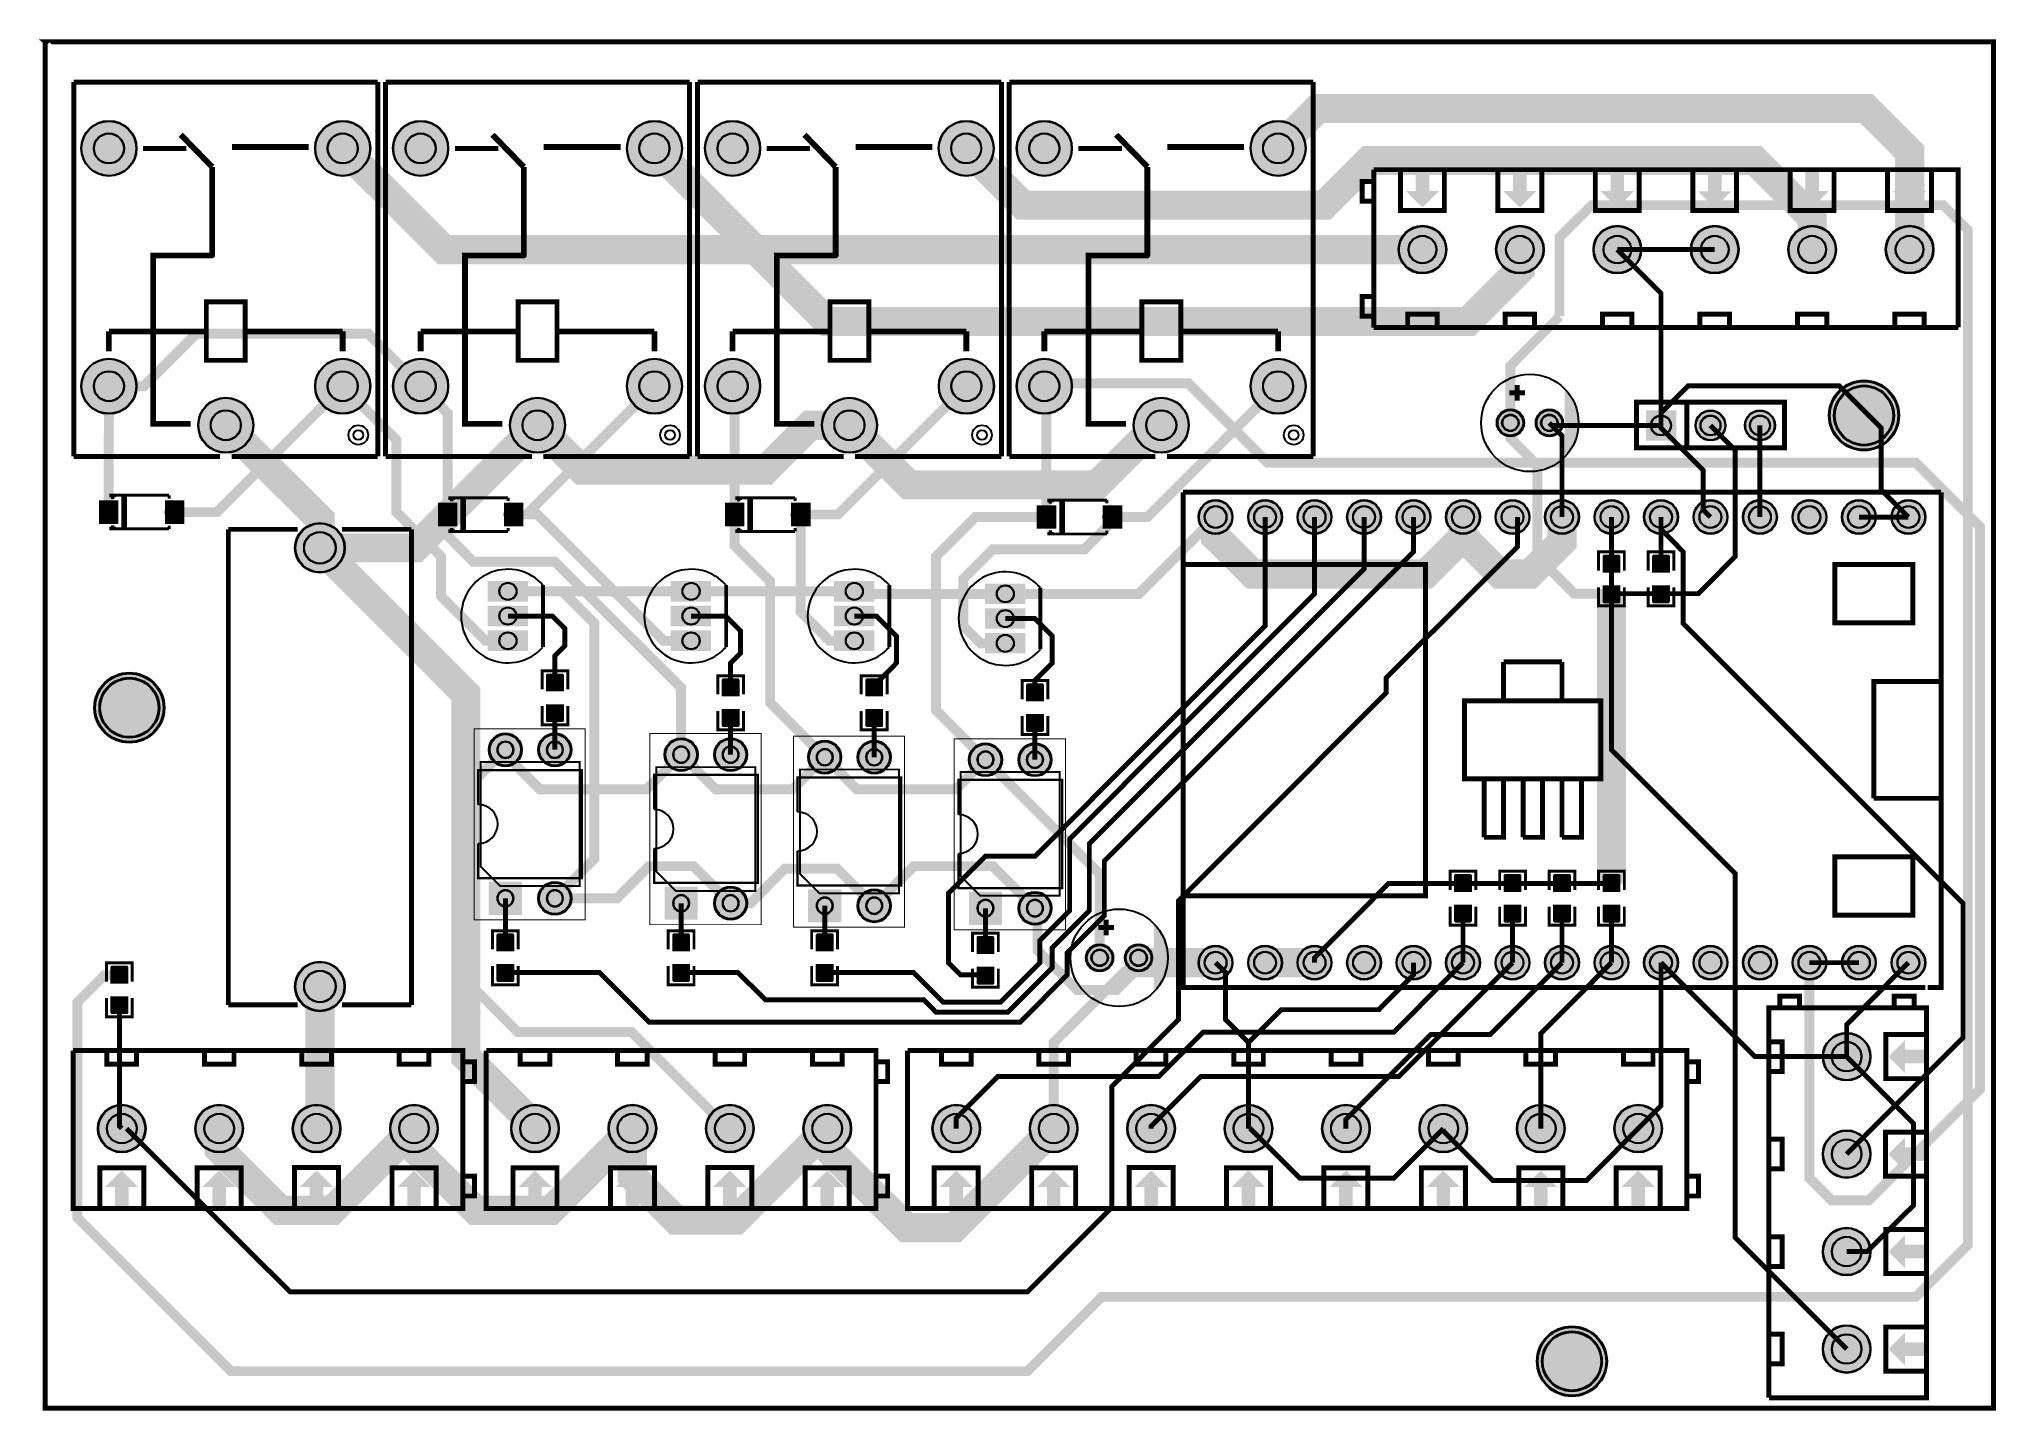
# Model space of a CAD drawing. Header units: millimetres. Extents: x 0 to 100, y 0 to 70.
import ezdxf

# ---------------------------------------------------------------- set-up
doc = ezdxf.new("R2010")
doc.units = ezdxf.units.MM
for name, color, linetype, true_color in [('BoardOutLine', 7, 'Continuous', 0xff00ff), ('BottomLayer', 7, 'Continuous', 0x0000ff), ('BottomSolderMaskLayer', 7, 'Continuous', 0xaa00ff), ('Document', 7, 'Continuous', 0xffffff), ('Mechanical', 7, 'Continuous', 0xf022f0), ('Multi-Layer', 7, 'Continuous', 0xc0c0c0), ('TopLayer', 7, 'Continuous', 0xff0000), ('TopPasteMaskLayer', 7, 'Continuous', 0x808080), ('TopSilkLayer', 7, 'Continuous', 0xffcc00), ('TopSolderMaskLayer', 7, 'Continuous', 0x800080)]:
    doc.layers.add(name, color=color, linetype=linetype, true_color=true_color)

msp = doc.modelspace()

# ---------------------------------------------------------------- hatches: boundary and pattern name
at = {"layer": 'BottomSolderMaskLayer'}
for points in [[(1.85, 64.63, 1), (4.69, 64.63, 1)], [(13.85, 64.63, 1), (16.69, 64.63, 1)], [(17.85, 64.63, 1), (20.7, 64.63, 1)], [(29.85, 64.63, 1), (32.69, 64.63, 1)], [(33.85, 64.63, 1), (36.7, 64.63, 1)], [(45.85, 64.63, 1), (48.7, 64.63, 1)], [(49.86, 64.63, 1), (52.7, 64.63, 1)], [(61.85, 64.63, 1), (64.7, 64.63, 1)], [(69.46, 59.44, 1), (71.91, 59.44, 1)], [(74.46, 59.44, 1), (76.91, 59.44, 1)], [(79.46, 59.44, 1), (81.91, 59.44, 1)], [(84.46, 59.44, 1), (86.91, 59.44, 1)], [(89.46, 59.44, 1), (91.91, 59.44, 1)], [(94.46, 59.44, 1), (96.91, 59.44, 1)], [(1.85, 52.43, 1), (4.69, 52.43, 1)], [(13.85, 52.43, 1), (16.69, 52.43, 1)], [(17.85, 52.43, 1), (20.7, 52.43, 1)], [(29.85, 52.43, 1), (32.7, 52.43, 1)], [(33.85, 52.43, 1), (36.7, 52.43, 1)], [(45.85, 52.43, 1), (48.7, 52.43, 1)], [(49.85, 52.43, 1), (52.7, 52.43, 1)], [(61.85, 52.43, 1), (64.7, 52.43, 1)], [(91.54, 50.93, 1), (95.15, 50.93, 1)], [(7.85, 50.43, 1), (10.69, 50.43, 1)], [(23.85, 50.43, 1), (26.7, 50.43, 1)], [(39.85, 50.43, 1), (42.7, 50.43, 1)], [(55.85, 50.43, 1), (58.7, 50.43, 1)], [(74.5, 50.55, 1), (75.9, 50.55, 1)], [(76.5, 50.55, 1), (77.9, 50.55, 1)], [(82.16, 51.19), (83.71, 51.19), (83.71, 49.64), (82.16, 49.64)], [(84.7, 50.42, 1), (86.25, 50.42, 1)], [(87.24, 50.42, 1), (88.79, 50.42, 1)], [(59.2, 45.72, 1), (60.95, 45.72, 1)], [(61.74, 45.72, 1), (63.49, 45.72, 1)], [(64.28, 45.72, 1), (66.03, 45.72, 1)], [(66.82, 45.72, 1), (68.57, 45.72, 1)], [(69.36, 45.72, 1), (71.11, 45.72, 1)], [(71.9, 45.72, 1), (73.65, 45.72, 1)], [(74.44, 45.72, 1), (76.19, 45.72, 1)], [(76.98, 45.72, 1), (78.73, 45.72, 1)], [(79.52, 45.72, 1), (81.27, 45.72, 1)], [(82.06, 45.72, 1), (83.81, 45.72, 1)], [(84.6, 45.72, 1), (86.35, 45.72, 1)], [(87.14, 45.72, 1), (88.89, 45.72, 1)], [(89.68, 45.72, 1), (91.43, 45.72, 1)], [(92.22, 45.72, 1), (93.97, 45.72, 1)], [(94.76, 45.72, 1), (96.51, 45.72, 1)], [(12.82, 44.14, 1), (15.37, 44.14, 1)], [(22.71, 42.44), (24.78, 42.44), (24.78, 41.38), (22.71, 41.38)], [(32.11, 42.44), (34.18, 42.44), (34.18, 41.38), (32.11, 41.38)], [(40.49, 42.44), (42.56, 42.44), (42.56, 41.38), (40.49, 41.38)], [(48.24, 42.31), (50.31, 42.31), (50.31, 41.26), (48.24, 41.26)], [(22.71, 41.17), (24.78, 41.17), (24.78, 40.11), (22.71, 40.11)], [(32.11, 41.17), (34.18, 41.17), (34.18, 40.11), (32.11, 40.11)], [(40.49, 41.17), (42.56, 41.17), (42.56, 40.11), (40.49, 40.11)], [(48.24, 41.04), (50.31, 41.04), (50.31, 39.99), (48.24, 39.99)], [(22.71, 39.9), (24.78, 39.9), (24.78, 38.84), (22.71, 38.84)], [(32.11, 39.9), (34.18, 39.9), (34.18, 38.84), (32.11, 38.84)], [(40.49, 39.9), (42.56, 39.9), (42.56, 38.84), (40.49, 38.84)], [(48.24, 39.77), (50.31, 39.77), (50.31, 38.72), (48.24, 38.72)], [(2.52, 35.94, 1), (6.12, 35.94, 1)], [(22.77, 33.78, 1), (24.47, 33.78, 1)], [(25.31, 33.78, 1), (27.01, 33.78, 1)], [(31.79, 33.53, 1), (33.49, 33.53, 1)], [(34.33, 33.53, 1), (36.03, 33.53, 1)], [(39.15, 33.4, 1), (40.86, 33.4, 1)], [(41.69, 33.4, 1), (43.4, 33.4, 1)], [(47.41, 33.27, 1), (49.11, 33.27, 1)], [(49.95, 33.27, 1), (51.65, 33.27, 1)], [(22.77, 25.31), (22.77, 27.01), (24.47, 27.01), (24.47, 25.31)], [(25.31, 26.16, 1), (27.01, 26.16, 1)], [(31.79, 25.06), (31.79, 26.76), (33.49, 26.76), (33.49, 25.06)], [(34.33, 25.91, 1), (36.03, 25.91, 1)], [(39.15, 24.93), (39.15, 26.63), (40.86, 26.63), (40.86, 24.93)], [(41.69, 25.78, 1), (43.4, 25.78, 1)], [(47.41, 24.8), (47.41, 26.5), (49.11, 26.5), (49.11, 24.8)], [(49.95, 25.65, 1), (51.65, 25.65, 1)], [(53.42, 23.11, 1), (54.82, 23.11, 1)], [(55.42, 23.11, 1), (56.82, 23.11, 1)], [(59.2, 22.86, 1), (60.95, 22.86, 1)], [(61.74, 22.86, 1), (63.49, 22.86, 1)], [(64.28, 22.86, 1), (66.03, 22.86, 1)], [(66.82, 22.86, 1), (68.57, 22.86, 1)], [(69.36, 22.86, 1), (71.11, 22.86, 1)], [(71.9, 22.86, 1), (73.65, 22.86, 1)], [(74.44, 22.86, 1), (76.19, 22.86, 1)], [(76.98, 22.86, 1), (78.73, 22.86, 1)], [(79.52, 22.86, 1), (81.27, 22.86, 1)], [(82.06, 22.86, 1), (83.81, 22.86, 1)], [(84.6, 22.86, 1), (86.35, 22.86, 1)], [(87.14, 22.86, 1), (88.89, 22.86, 1)], [(89.68, 22.86, 1), (91.43, 22.86, 1)], [(92.22, 22.86, 1), (93.97, 22.86, 1)], [(94.76, 22.86, 1), (96.51, 22.86, 1)], [(12.82, 21.64, 1), (15.37, 21.64, 1)], [(91.23, 18.04, 1), (93.68, 18.04, 1)], [(2.7, 14.35, 1), (5.16, 14.35, 1)], [(7.7, 14.35, 1), (10.16, 14.35, 1)], [(12.7, 14.35, 1), (15.16, 14.35, 1)], [(17.7, 14.35, 1), (20.16, 14.35, 1)], [(23.91, 14.35, 1), (26.36, 14.35, 1)], [(28.91, 14.35, 1), (31.36, 14.35, 1)], [(33.91, 14.35, 1), (36.36, 14.35, 1)], [(38.91, 14.35, 1), (41.36, 14.35, 1)], [(45.54, 14.35, 1), (47.99, 14.35, 1)], [(50.54, 14.35, 1), (52.99, 14.35, 1)], [(55.54, 14.35, 1), (57.99, 14.35, 1)], [(60.54, 14.35, 1), (62.99, 14.35, 1)], [(65.54, 14.35, 1), (67.99, 14.35, 1)], [(70.54, 14.35, 1), (72.99, 14.35, 1)], [(75.54, 14.35, 1), (77.99, 14.35, 1)], [(80.54, 14.35, 1), (82.99, 14.35, 1)], [(91.23, 13.04, 1), (93.68, 13.04, 1)], [(91.23, 8.04, 1), (93.68, 8.04, 1)], [(76.56, 2.41, 1), (80.16, 2.41, 1)], [(91.23, 3.04, 1), (93.68, 3.04, 1)]]:
    msp.add_hatch(color=256, dxfattribs=at).paths.add_polyline_path(points)
at = {"layer": 'Document'}
for points in [[(71.94, 63.54), (71.94, 61.45), (71.94, 61.43), (71.94, 61.41), (71.93, 61.4), (71.92, 61.38), (71.91, 61.37), (71.9, 61.36), (71.89, 61.35), (71.88, 61.34), (71.86, 61.33), (71.85, 61.32), (71.83, 61.32), (71.81, 61.32), (69.56, 61.32), (69.54, 61.32), (69.52, 61.32), (69.51, 61.33), (69.49, 61.34), (69.48, 61.35), (69.47, 61.36), (69.46, 61.37), (69.45, 61.38), (69.44, 61.4), (69.43, 61.41), (69.43, 61.43), (69.43, 61.45), (69.43, 63.54), (69.43, 63.55), (69.43, 63.57), (69.44, 63.59), (69.45, 63.6), (69.46, 63.61), (69.47, 63.63), (69.48, 63.64), (69.49, 63.65), (69.51, 63.65), (69.52, 63.66), (69.54, 63.66), (69.56, 63.66), (69.57, 63.66), (69.59, 63.66), (69.61, 63.65), (69.62, 63.65), (69.63, 63.64), (69.65, 63.63), (69.66, 63.61), (69.67, 63.6), (69.67, 63.59), (69.68, 63.57), (69.68, 63.55), (69.68, 63.54), (69.68, 61.57), (71.69, 61.57), (71.69, 63.54), (71.69, 63.55), (71.69, 63.57), (71.7, 63.59), (71.7, 63.6), (71.71, 63.61), (71.72, 63.63), (71.74, 63.64), (71.75, 63.65), (71.76, 63.65), (71.78, 63.66), (71.8, 63.66), (71.81, 63.66), (71.83, 63.66), (71.85, 63.66), (71.86, 63.65), (71.88, 63.65), (71.89, 63.64), (71.9, 63.63), (71.91, 63.61), (71.92, 63.6), (71.93, 63.59), (71.94, 63.57), (71.94, 63.55), (71.94, 63.54)], [(71.04, 63.54), (71.04, 62.44), (71.54, 62.44), (71.54, 62.44), (70.74, 61.64), (70.64, 61.64), (69.84, 62.44), (70.34, 62.44), (70.34, 63.54)], [(76.94, 63.54), (76.94, 61.45), (76.94, 61.43), (76.94, 61.41), (76.93, 61.4), (76.92, 61.38), (76.91, 61.37), (76.9, 61.36), (76.89, 61.35), (76.88, 61.34), (76.86, 61.33), (76.85, 61.32), (76.83, 61.32), (76.81, 61.32), (74.56, 61.32), (74.54, 61.32), (74.52, 61.32), (74.51, 61.33), (74.49, 61.34), (74.48, 61.35), (74.47, 61.36), (74.46, 61.37), (74.45, 61.38), (74.44, 61.4), (74.43, 61.41), (74.43, 61.43), (74.43, 61.45), (74.43, 63.54), (74.43, 63.55), (74.43, 63.57), (74.44, 63.59), (74.45, 63.6), (74.46, 63.61), (74.47, 63.63), (74.48, 63.64), (74.49, 63.65), (74.51, 63.65), (74.52, 63.66), (74.54, 63.66), (74.56, 63.66), (74.57, 63.66), (74.59, 63.66), (74.61, 63.65), (74.62, 63.65), (74.63, 63.64), (74.65, 63.63), (74.66, 63.61), (74.67, 63.6), (74.67, 63.59), (74.68, 63.57), (74.68, 63.55), (74.68, 63.54), (74.68, 61.57), (76.69, 61.57), (76.69, 63.54), (76.69, 63.55), (76.69, 63.57), (76.7, 63.59), (76.7, 63.6), (76.71, 63.61), (76.72, 63.63), (76.74, 63.64), (76.75, 63.65), (76.76, 63.65), (76.78, 63.66), (76.8, 63.66), (76.81, 63.66), (76.83, 63.66), (76.85, 63.66), (76.86, 63.65), (76.88, 63.65), (76.89, 63.64), (76.9, 63.63), (76.91, 63.61), (76.92, 63.6), (76.93, 63.59), (76.94, 63.57), (76.94, 63.55), (76.94, 63.54)], [(76.04, 63.54), (76.04, 62.44), (76.54, 62.44), (76.54, 62.44), (75.74, 61.64), (75.64, 61.64), (74.84, 62.44), (75.34, 62.44), (75.34, 63.54)], [(81.94, 63.54), (81.94, 61.45), (81.94, 61.43), (81.94, 61.41), (81.93, 61.4), (81.92, 61.38), (81.91, 61.37), (81.9, 61.36), (81.89, 61.35), (81.88, 61.34), (81.86, 61.33), (81.85, 61.32), (81.83, 61.32), (81.81, 61.32), (79.56, 61.32), (79.54, 61.32), (79.52, 61.32), (79.51, 61.33), (79.49, 61.34), (79.48, 61.35), (79.47, 61.36), (79.46, 61.37), (79.45, 61.38), (79.44, 61.4), (79.43, 61.41), (79.43, 61.43), (79.43, 61.45), (79.43, 63.54), (79.43, 63.55), (79.43, 63.57), (79.44, 63.59), (79.45, 63.6), (79.46, 63.61), (79.47, 63.63), (79.48, 63.64), (79.49, 63.65), (79.51, 63.65), (79.52, 63.66), (79.54, 63.66), (79.56, 63.66), (79.57, 63.66), (79.59, 63.66), (79.61, 63.65), (79.62, 63.65), (79.63, 63.64), (79.65, 63.63), (79.66, 63.61), (79.67, 63.6), (79.67, 63.59), (79.68, 63.57), (79.68, 63.55), (79.68, 63.54), (79.68, 61.57), (81.69, 61.57), (81.69, 63.54), (81.69, 63.55), (81.69, 63.57), (81.7, 63.59), (81.7, 63.6), (81.71, 63.61), (81.72, 63.63), (81.74, 63.64), (81.75, 63.65), (81.76, 63.65), (81.78, 63.66), (81.8, 63.66), (81.81, 63.66), (81.83, 63.66), (81.85, 63.66), (81.86, 63.65), (81.88, 63.65), (81.89, 63.64), (81.9, 63.63), (81.91, 63.61), (81.92, 63.6), (81.93, 63.59), (81.94, 63.57), (81.94, 63.55), (81.94, 63.54)], [(81.04, 63.54), (81.04, 62.44), (81.54, 62.44), (81.54, 62.44), (80.74, 61.64), (80.64, 61.64), (79.84, 62.44), (80.34, 62.44), (80.34, 63.54)], [(86.94, 63.53), (86.94, 61.44), (86.94, 61.42), (86.94, 61.4), (86.93, 61.39), (86.92, 61.37), (86.91, 61.36), (86.9, 61.35), (86.89, 61.34), (86.88, 61.33), (86.86, 61.32), (86.85, 61.31), (86.83, 61.31), (86.81, 61.31), (84.56, 61.31), (84.54, 61.31), (84.52, 61.31), (84.51, 61.32), (84.49, 61.33), (84.48, 61.34), (84.47, 61.35), (84.46, 61.36), (84.45, 61.37), (84.44, 61.39), (84.43, 61.4), (84.43, 61.42), (84.43, 61.44), (84.43, 63.53), (84.43, 63.54), (84.43, 63.56), (84.44, 63.58), (84.45, 63.59), (84.46, 63.6), (84.47, 63.62), (84.48, 63.63), (84.49, 63.64), (84.51, 63.64), (84.52, 63.65), (84.54, 63.65), (84.56, 63.65), (84.57, 63.65), (84.59, 63.65), (84.61, 63.64), (84.62, 63.64), (84.63, 63.63), (84.65, 63.62), (84.66, 63.6), (84.67, 63.59), (84.67, 63.58), (84.68, 63.56), (84.68, 63.54), (84.68, 63.53), (84.68, 61.56), (86.69, 61.56), (86.69, 63.53), (86.69, 63.54), (86.69, 63.56), (86.7, 63.58), (86.7, 63.59), (86.71, 63.6), (86.72, 63.62), (86.74, 63.63), (86.75, 63.64), (86.76, 63.64), (86.78, 63.65), (86.8, 63.65), (86.81, 63.65), (86.83, 63.65), (86.85, 63.65), (86.86, 63.64), (86.88, 63.64), (86.89, 63.63), (86.9, 63.62), (86.91, 63.6), (86.92, 63.59), (86.93, 63.58), (86.94, 63.56), (86.94, 63.54), (86.94, 63.53)], [(86.04, 63.53), (86.04, 62.43), (86.54, 62.43), (86.54, 62.43), (85.74, 61.63), (85.64, 61.63), (84.84, 62.43), (85.34, 62.43), (85.34, 63.53)], [(91.94, 63.54), (91.94, 61.45), (91.94, 61.43), (91.94, 61.41), (91.93, 61.4), (91.92, 61.38), (91.91, 61.37), (91.9, 61.36), (91.89, 61.35), (91.88, 61.34), (91.86, 61.33), (91.85, 61.32), (91.83, 61.32), (91.81, 61.32), (89.56, 61.32), (89.54, 61.32), (89.52, 61.32), (89.51, 61.33), (89.49, 61.34), (89.48, 61.35), (89.47, 61.36), (89.46, 61.37), (89.45, 61.38), (89.44, 61.4), (89.43, 61.41), (89.43, 61.43), (89.43, 61.45), (89.43, 63.54), (89.43, 63.55), (89.43, 63.57), (89.44, 63.59), (89.45, 63.6), (89.46, 63.61), (89.47, 63.63), (89.48, 63.64), (89.49, 63.65), (89.51, 63.65), (89.52, 63.66), (89.54, 63.66), (89.56, 63.66), (89.57, 63.66), (89.59, 63.66), (89.61, 63.65), (89.62, 63.65), (89.63, 63.64), (89.65, 63.63), (89.66, 63.61), (89.67, 63.6), (89.67, 63.59), (89.68, 63.57), (89.68, 63.55), (89.68, 63.54), (89.68, 61.57), (91.69, 61.57), (91.69, 63.54), (91.69, 63.55), (91.69, 63.57), (91.7, 63.59), (91.7, 63.6), (91.71, 63.61), (91.72, 63.63), (91.74, 63.64), (91.75, 63.65), (91.76, 63.65), (91.78, 63.66), (91.8, 63.66), (91.81, 63.66), (91.83, 63.66), (91.85, 63.66), (91.86, 63.65), (91.88, 63.65), (91.89, 63.64), (91.9, 63.63), (91.91, 63.61), (91.92, 63.6), (91.93, 63.59), (91.94, 63.57), (91.94, 63.55), (91.94, 63.54)], [(91.04, 63.54), (91.04, 62.44), (91.54, 62.44), (91.54, 62.44), (90.74, 61.64), (90.64, 61.64), (89.84, 62.44), (90.34, 62.44), (90.34, 63.54)], [(96.94, 63.54), (96.94, 61.45), (96.94, 61.43), (96.94, 61.41), (96.93, 61.4), (96.92, 61.38), (96.91, 61.37), (96.9, 61.36), (96.89, 61.35), (96.88, 61.34), (96.86, 61.33), (96.85, 61.32), (96.83, 61.32), (96.81, 61.32), (94.56, 61.32), (94.54, 61.32), (94.52, 61.32), (94.51, 61.33), (94.49, 61.34), (94.48, 61.35), (94.47, 61.36), (94.46, 61.37), (94.45, 61.38), (94.44, 61.4), (94.43, 61.41), (94.43, 61.43), (94.43, 61.45), (94.43, 63.54), (94.43, 63.55), (94.43, 63.57), (94.44, 63.59), (94.45, 63.6), (94.46, 63.61), (94.47, 63.63), (94.48, 63.64), (94.49, 63.65), (94.51, 63.65), (94.52, 63.66), (94.54, 63.66), (94.56, 63.66), (94.57, 63.66), (94.59, 63.66), (94.61, 63.65), (94.62, 63.65), (94.63, 63.64), (94.65, 63.63), (94.66, 63.61), (94.67, 63.6), (94.67, 63.59), (94.68, 63.57), (94.68, 63.55), (94.68, 63.54), (94.68, 61.57), (96.69, 61.57), (96.69, 63.54), (96.69, 63.55), (96.69, 63.57), (96.7, 63.59), (96.7, 63.6), (96.71, 63.61), (96.72, 63.63), (96.74, 63.64), (96.75, 63.65), (96.76, 63.65), (96.78, 63.66), (96.8, 63.66), (96.81, 63.66), (96.83, 63.66), (96.85, 63.66), (96.86, 63.65), (96.88, 63.65), (96.89, 63.64), (96.9, 63.63), (96.91, 63.61), (96.92, 63.6), (96.93, 63.59), (96.94, 63.57), (96.94, 63.55), (96.94, 63.54)], [(96.04, 63.54), (96.04, 62.44), (96.54, 62.44), (96.54, 62.44), (95.74, 61.64), (95.64, 61.64), (94.84, 62.44), (95.34, 62.44), (95.34, 63.54)], [(6.6, 46.61), (6.6, 45.35), (6.41, 45.35), (6.41, 46.61)], [(24, 46.48), (24, 45.22), (23.81, 45.22), (23.81, 46.48)], [(38.74, 46.48), (38.74, 45.22), (38.55, 45.22), (38.55, 46.48)], [(54.74, 46.36), (54.74, 45.09), (54.55, 45.09), (54.55, 46.36)], [(2.92, 46.07), (2.92, 45.88), (3.68, 45.88), (3.68, 46.07)], [(6.89, 46.07), (6.89, 45.88), (6.13, 45.88), (6.13, 46.07)], [(20.32, 45.94), (20.32, 45.75), (21.08, 45.75), (21.08, 45.94)], [(24.29, 45.94), (24.29, 45.76), (23.53, 45.76), (23.53, 45.94)], [(35.05, 45.94), (35.05, 45.75), (35.81, 45.75), (35.81, 45.94)], [(39.02, 45.94), (39.02, 45.76), (38.26, 45.76), (38.26, 45.94)], [(51.06, 45.81), (51.06, 45.63), (51.81, 45.63), (51.81, 45.81)], [(55.02, 45.82), (55.02, 45.63), (54.26, 45.63), (54.26, 45.82)], [(96.56, 16.79), (94.47, 16.79), (94.45, 16.79), (94.43, 16.79), (94.42, 16.8), (94.4, 16.8), (94.39, 16.81), (94.38, 16.82), (94.37, 16.84), (94.36, 16.85), (94.35, 16.86), (94.34, 16.88), (94.34, 16.9), (94.34, 16.91), (94.34, 19.17), (94.34, 19.19), (94.34, 19.2), (94.35, 19.22), (94.36, 19.23), (94.37, 19.25), (94.38, 19.26), (94.39, 19.27), (94.4, 19.28), (94.42, 19.29), (94.43, 19.29), (94.45, 19.29), (94.47, 19.3), (96.56, 19.3), (96.57, 19.29), (96.59, 19.29), (96.61, 19.29), (96.62, 19.28), (96.63, 19.27), (96.65, 19.26), (96.66, 19.25), (96.67, 19.23), (96.67, 19.22), (96.68, 19.2), (96.68, 19.19), (96.68, 19.17), (96.68, 19.15), (96.68, 19.14), (96.67, 19.12), (96.67, 19.11), (96.66, 19.09), (96.65, 19.08), (96.63, 19.07), (96.62, 19.06), (96.61, 19.05), (96.59, 19.05), (96.57, 19.04), (96.56, 19.04), (94.59, 19.04), (94.59, 17.04), (96.56, 17.04), (96.57, 17.04), (96.59, 17.04), (96.61, 17.03), (96.62, 17.02), (96.63, 17.01), (96.65, 17), (96.66, 16.99), (96.67, 16.98), (96.67, 16.96), (96.68, 16.95), (96.68, 16.93), (96.68, 16.91), (96.68, 16.9), (96.68, 16.88), (96.67, 16.86), (96.67, 16.85), (96.66, 16.84), (96.65, 16.82), (96.63, 16.81), (96.62, 16.8), (96.61, 16.8), (96.59, 16.79), (96.57, 16.79), (96.56, 16.79)], [(96.56, 17.69), (95.46, 17.69), (95.46, 17.19), (95.46, 17.19), (94.66, 17.99), (94.66, 18.09), (95.46, 18.89), (95.46, 18.39), (96.56, 18.39)], [(96.55, 11.79), (94.46, 11.79), (94.44, 11.79), (94.42, 11.79), (94.41, 11.8), (94.39, 11.8), (94.38, 11.81), (94.37, 11.82), (94.36, 11.84), (94.35, 11.85), (94.34, 11.86), (94.33, 11.88), (94.33, 11.9), (94.33, 11.91), (94.33, 14.17), (94.33, 14.19), (94.33, 14.2), (94.34, 14.22), (94.35, 14.23), (94.36, 14.25), (94.37, 14.26), (94.38, 14.27), (94.39, 14.28), (94.41, 14.29), (94.42, 14.29), (94.44, 14.29), (94.46, 14.3), (96.55, 14.3), (96.56, 14.29), (96.58, 14.29), (96.6, 14.29), (96.61, 14.28), (96.62, 14.27), (96.64, 14.26), (96.65, 14.25), (96.66, 14.23), (96.66, 14.22), (96.67, 14.2), (96.67, 14.19), (96.67, 14.17), (96.67, 14.15), (96.67, 14.14), (96.66, 14.12), (96.66, 14.11), (96.65, 14.09), (96.64, 14.08), (96.62, 14.07), (96.61, 14.06), (96.6, 14.05), (96.58, 14.05), (96.56, 14.04), (96.55, 14.04), (94.58, 14.04), (94.58, 12.04), (96.55, 12.04), (96.56, 12.04), (96.58, 12.04), (96.6, 12.03), (96.61, 12.02), (96.62, 12.01), (96.64, 12), (96.65, 11.99), (96.66, 11.98), (96.66, 11.96), (96.67, 11.95), (96.67, 11.93), (96.67, 11.91), (96.67, 11.9), (96.67, 11.88), (96.66, 11.86), (96.66, 11.85), (96.65, 11.84), (96.64, 11.82), (96.62, 11.81), (96.61, 11.8), (96.6, 11.8), (96.58, 11.79), (96.56, 11.79), (96.55, 11.79)], [(96.55, 12.69), (95.45, 12.69), (95.45, 12.19), (95.45, 12.19), (94.65, 12.99), (94.65, 13.09), (95.45, 13.89), (95.45, 13.39), (96.55, 13.39)], [(2.68, 10.25), (2.68, 12.34), (2.68, 12.36), (2.68, 12.37), (2.68, 12.39), (2.69, 12.4), (2.7, 12.42), (2.71, 12.43), (2.72, 12.44), (2.74, 12.45), (2.75, 12.46), (2.77, 12.46), (2.79, 12.47), (2.8, 12.47), (5.06, 12.47), (5.07, 12.47), (5.09, 12.46), (5.11, 12.46), (5.12, 12.45), (5.14, 12.44), (5.15, 12.43), (5.16, 12.42), (5.17, 12.4), (5.18, 12.39), (5.18, 12.37), (5.18, 12.36), (5.18, 12.34), (5.18, 10.25), (5.18, 10.23), (5.18, 10.22), (5.18, 10.2), (5.17, 10.19), (5.16, 10.17), (5.15, 10.16), (5.14, 10.15), (5.12, 10.14), (5.11, 10.13), (5.09, 10.13), (5.07, 10.12), (5.06, 10.12), (5.04, 10.12), (5.02, 10.13), (5.01, 10.13), (4.99, 10.14), (4.98, 10.15), (4.97, 10.16), (4.96, 10.17), (4.95, 10.19), (4.94, 10.2), (4.94, 10.22), (4.93, 10.23), (4.93, 10.25), (4.93, 12.21), (2.93, 12.21), (2.93, 10.25), (2.93, 10.23), (2.92, 10.22), (2.92, 10.2), (2.91, 10.19), (2.9, 10.17), (2.89, 10.16), (2.88, 10.15), (2.87, 10.14), (2.85, 10.13), (2.84, 10.13), (2.82, 10.12), (2.8, 10.12), (2.79, 10.12), (2.77, 10.13), (2.75, 10.13), (2.74, 10.14), (2.72, 10.15), (2.71, 10.16), (2.7, 10.17), (2.69, 10.19), (2.68, 10.2), (2.68, 10.22), (2.68, 10.23), (2.68, 10.25)], [(3.58, 10.25), (3.58, 11.35), (3.08, 11.35), (3.08, 11.35), (3.88, 12.15), (3.98, 12.15), (4.78, 11.35), (4.28, 11.35), (4.28, 10.25)], [(7.68, 10.25), (7.68, 12.34), (7.68, 12.36), (7.68, 12.37), (7.68, 12.39), (7.69, 12.4), (7.7, 12.42), (7.71, 12.43), (7.72, 12.44), (7.74, 12.45), (7.75, 12.46), (7.77, 12.46), (7.79, 12.47), (7.8, 12.47), (10.06, 12.47), (10.07, 12.47), (10.09, 12.46), (10.11, 12.46), (10.12, 12.45), (10.14, 12.44), (10.15, 12.43), (10.16, 12.42), (10.17, 12.4), (10.18, 12.39), (10.18, 12.37), (10.18, 12.36), (10.18, 12.34), (10.18, 10.25), (10.18, 10.23), (10.18, 10.22), (10.18, 10.2), (10.17, 10.19), (10.16, 10.17), (10.15, 10.16), (10.14, 10.15), (10.12, 10.14), (10.11, 10.13), (10.09, 10.13), (10.07, 10.12), (10.06, 10.12), (10.04, 10.12), (10.02, 10.13), (10.01, 10.13), (9.99, 10.14), (9.98, 10.15), (9.97, 10.16), (9.96, 10.17), (9.95, 10.19), (9.94, 10.2), (9.94, 10.22), (9.93, 10.23), (9.93, 10.25), (9.93, 12.21), (7.93, 12.21), (7.93, 10.25), (7.93, 10.23), (7.92, 10.22), (7.92, 10.2), (7.91, 10.19), (7.9, 10.17), (7.89, 10.16), (7.88, 10.15), (7.87, 10.14), (7.85, 10.13), (7.84, 10.13), (7.82, 10.12), (7.8, 10.12), (7.79, 10.12), (7.77, 10.13), (7.75, 10.13), (7.74, 10.14), (7.72, 10.15), (7.71, 10.16), (7.7, 10.17), (7.69, 10.19), (7.68, 10.2), (7.68, 10.22), (7.68, 10.23), (7.68, 10.25)], [(8.58, 10.25), (8.58, 11.35), (8.08, 11.35), (8.08, 11.35), (8.88, 12.15), (8.98, 12.15), (9.78, 11.35), (9.28, 11.35), (9.28, 10.25)], [(12.68, 10.26), (12.68, 12.35), (12.68, 12.37), (12.68, 12.38), (12.68, 12.4), (12.69, 12.41), (12.7, 12.43), (12.71, 12.44), (12.72, 12.45), (12.74, 12.46), (12.75, 12.47), (12.77, 12.47), (12.79, 12.48), (12.8, 12.48), (15.06, 12.48), (15.07, 12.48), (15.09, 12.47), (15.11, 12.47), (15.12, 12.46), (15.14, 12.45), (15.15, 12.44), (15.16, 12.43), (15.17, 12.41), (15.18, 12.4), (15.18, 12.38), (15.18, 12.37), (15.18, 12.35), (15.18, 10.26), (15.18, 10.24), (15.18, 10.23), (15.18, 10.21), (15.17, 10.2), (15.16, 10.18), (15.15, 10.17), (15.14, 10.16), (15.12, 10.15), (15.11, 10.14), (15.09, 10.14), (15.07, 10.13), (15.06, 10.13), (15.04, 10.13), (15.02, 10.14), (15.01, 10.14), (14.99, 10.15), (14.98, 10.16), (14.97, 10.17), (14.96, 10.18), (14.95, 10.2), (14.94, 10.21), (14.94, 10.23), (14.93, 10.24), (14.93, 10.26), (14.93, 12.22), (12.93, 12.22), (12.93, 10.26), (12.93, 10.24), (12.92, 10.23), (12.92, 10.21), (12.91, 10.2), (12.9, 10.18), (12.89, 10.17), (12.88, 10.16), (12.87, 10.15), (12.85, 10.14), (12.84, 10.14), (12.82, 10.13), (12.8, 10.13), (12.79, 10.13), (12.77, 10.14), (12.75, 10.14), (12.74, 10.15), (12.72, 10.16), (12.71, 10.17), (12.7, 10.18), (12.69, 10.2), (12.68, 10.21), (12.68, 10.23), (12.68, 10.24), (12.68, 10.26)], [(13.58, 10.26), (13.58, 11.36), (13.08, 11.36), (13.08, 11.36), (13.88, 12.16), (13.98, 12.16), (14.78, 11.36), (14.28, 11.36), (14.28, 10.26)], [(17.68, 10.25), (17.68, 12.34), (17.68, 12.36), (17.68, 12.37), (17.68, 12.39), (17.69, 12.4), (17.7, 12.42), (17.71, 12.43), (17.72, 12.44), (17.74, 12.45), (17.75, 12.46), (17.77, 12.46), (17.79, 12.47), (17.8, 12.47), (20.06, 12.47), (20.07, 12.47), (20.09, 12.46), (20.11, 12.46), (20.12, 12.45), (20.14, 12.44), (20.15, 12.43), (20.16, 12.42), (20.17, 12.4), (20.18, 12.39), (20.18, 12.37), (20.18, 12.36), (20.18, 12.34), (20.18, 10.25), (20.18, 10.23), (20.18, 10.22), (20.18, 10.2), (20.17, 10.19), (20.16, 10.17), (20.15, 10.16), (20.14, 10.15), (20.12, 10.14), (20.11, 10.13), (20.09, 10.13), (20.07, 10.12), (20.06, 10.12), (20.04, 10.12), (20.02, 10.13), (20.01, 10.13), (19.99, 10.14), (19.98, 10.15), (19.97, 10.16), (19.96, 10.17), (19.95, 10.19), (19.94, 10.2), (19.94, 10.22), (19.93, 10.23), (19.93, 10.25), (19.93, 12.21), (17.93, 12.21), (17.93, 10.25), (17.93, 10.23), (17.92, 10.22), (17.92, 10.2), (17.91, 10.19), (17.9, 10.17), (17.89, 10.16), (17.88, 10.15), (17.87, 10.14), (17.85, 10.13), (17.84, 10.13), (17.82, 10.12), (17.8, 10.12), (17.79, 10.12), (17.77, 10.13), (17.75, 10.13), (17.74, 10.14), (17.72, 10.15), (17.71, 10.16), (17.7, 10.17), (17.69, 10.19), (17.68, 10.2), (17.68, 10.22), (17.68, 10.23), (17.68, 10.25)], [(18.58, 10.25), (18.58, 11.35), (18.08, 11.35), (18.08, 11.35), (18.88, 12.15), (18.98, 12.15), (19.78, 11.35), (19.28, 11.35), (19.28, 10.25)], [(23.88, 10.25), (23.88, 12.34), (23.89, 12.36), (23.89, 12.37), (23.89, 12.39), (23.9, 12.4), (23.91, 12.42), (23.92, 12.43), (23.93, 12.44), (23.95, 12.45), (23.96, 12.46), (23.98, 12.46), (23.99, 12.47), (24.01, 12.47), (26.27, 12.47), (26.28, 12.47), (26.3, 12.46), (26.32, 12.46), (26.33, 12.45), (26.34, 12.44), (26.36, 12.43), (26.37, 12.42), (26.38, 12.4), (26.38, 12.39), (26.39, 12.37), (26.39, 12.36), (26.39, 12.34), (26.39, 10.25), (26.39, 10.23), (26.39, 10.22), (26.38, 10.2), (26.38, 10.19), (26.37, 10.17), (26.36, 10.16), (26.34, 10.15), (26.33, 10.14), (26.32, 10.13), (26.3, 10.13), (26.28, 10.12), (26.27, 10.12), (26.25, 10.12), (26.23, 10.13), (26.22, 10.13), (26.2, 10.14), (26.19, 10.15), (26.18, 10.16), (26.17, 10.17), (26.16, 10.19), (26.15, 10.2), (26.14, 10.22), (26.14, 10.23), (26.14, 10.25), (26.14, 12.21), (24.14, 12.21), (24.14, 10.25), (24.14, 10.23), (24.13, 10.22), (24.13, 10.2), (24.12, 10.19), (24.11, 10.17), (24.1, 10.16), (24.09, 10.15), (24.07, 10.14), (24.06, 10.13), (24.04, 10.13), (24.03, 10.12), (24.01, 10.12), (23.99, 10.12), (23.98, 10.13), (23.96, 10.13), (23.95, 10.14), (23.93, 10.15), (23.92, 10.16), (23.91, 10.17), (23.9, 10.19), (23.89, 10.2), (23.89, 10.22), (23.89, 10.23), (23.88, 10.25)], [(24.79, 10.25), (24.79, 11.35), (24.29, 11.35), (24.29, 11.35), (25.09, 12.15), (25.19, 12.15), (25.99, 11.35), (25.49, 11.35), (25.49, 10.25)], [(28.88, 10.25), (28.88, 12.34), (28.89, 12.36), (28.89, 12.37), (28.89, 12.39), (28.9, 12.4), (28.91, 12.42), (28.92, 12.43), (28.93, 12.44), (28.95, 12.45), (28.96, 12.46), (28.98, 12.46), (28.99, 12.47), (29.01, 12.47), (31.27, 12.47), (31.28, 12.47), (31.3, 12.46), (31.32, 12.46), (31.33, 12.45), (31.34, 12.44), (31.36, 12.43), (31.37, 12.42), (31.38, 12.4), (31.38, 12.39), (31.39, 12.37), (31.39, 12.36), (31.39, 12.34), (31.39, 10.25), (31.39, 10.23), (31.39, 10.22), (31.38, 10.2), (31.38, 10.19), (31.37, 10.17), (31.36, 10.16), (31.34, 10.15), (31.33, 10.14), (31.32, 10.13), (31.3, 10.13), (31.28, 10.12), (31.27, 10.12), (31.25, 10.12), (31.23, 10.13), (31.22, 10.13), (31.2, 10.14), (31.19, 10.15), (31.18, 10.16), (31.17, 10.17), (31.16, 10.19), (31.15, 10.2), (31.14, 10.22), (31.14, 10.23), (31.14, 10.25), (31.14, 12.21), (29.14, 12.21), (29.14, 10.25), (29.14, 10.23), (29.13, 10.22), (29.13, 10.2), (29.12, 10.19), (29.11, 10.17), (29.1, 10.16), (29.09, 10.15), (29.07, 10.14), (29.06, 10.13), (29.04, 10.13), (29.03, 10.12), (29.01, 10.12), (28.99, 10.12), (28.98, 10.13), (28.96, 10.13), (28.95, 10.14), (28.93, 10.15), (28.92, 10.16), (28.91, 10.17), (28.9, 10.19), (28.89, 10.2), (28.89, 10.22), (28.89, 10.23), (28.88, 10.25)], [(29.79, 10.25), (29.79, 11.35), (29.29, 11.35), (29.29, 11.35), (30.09, 12.15), (30.19, 12.15), (30.99, 11.35), (30.49, 11.35), (30.49, 10.25)], [(33.88, 10.26), (33.88, 12.35), (33.89, 12.37), (33.89, 12.38), (33.89, 12.4), (33.9, 12.41), (33.91, 12.43), (33.92, 12.44), (33.93, 12.45), (33.95, 12.46), (33.96, 12.47), (33.98, 12.47), (33.99, 12.48), (34.01, 12.48), (36.27, 12.48), (36.28, 12.48), (36.3, 12.47), (36.32, 12.47), (36.33, 12.46), (36.34, 12.45), (36.36, 12.44), (36.37, 12.43), (36.38, 12.41), (36.38, 12.4), (36.39, 12.38), (36.39, 12.37), (36.39, 12.35), (36.39, 10.26), (36.39, 10.24), (36.39, 10.23), (36.38, 10.21), (36.38, 10.2), (36.37, 10.18), (36.36, 10.17), (36.34, 10.16), (36.33, 10.15), (36.32, 10.14), (36.3, 10.14), (36.28, 10.13), (36.27, 10.13), (36.25, 10.13), (36.23, 10.14), (36.22, 10.14), (36.2, 10.15), (36.19, 10.16), (36.18, 10.17), (36.17, 10.18), (36.16, 10.2), (36.15, 10.21), (36.14, 10.23), (36.14, 10.24), (36.14, 10.26), (36.14, 12.22), (34.14, 12.22), (34.14, 10.26), (34.14, 10.24), (34.13, 10.23), (34.13, 10.21), (34.12, 10.2), (34.11, 10.18), (34.1, 10.17), (34.09, 10.16), (34.07, 10.15), (34.06, 10.14), (34.04, 10.14), (34.03, 10.13), (34.01, 10.13), (33.99, 10.13), (33.98, 10.14), (33.96, 10.14), (33.95, 10.15), (33.93, 10.16), (33.92, 10.17), (33.91, 10.18), (33.9, 10.2), (33.89, 10.21), (33.89, 10.23), (33.89, 10.24), (33.88, 10.26)], [(34.79, 10.26), (34.79, 11.36), (34.29, 11.36), (34.29, 11.36), (35.09, 12.16), (35.19, 12.16), (35.99, 11.36), (35.49, 11.36), (35.49, 10.26)], [(38.88, 10.25), (38.88, 12.34), (38.89, 12.36), (38.89, 12.37), (38.89, 12.39), (38.9, 12.4), (38.91, 12.42), (38.92, 12.43), (38.93, 12.44), (38.95, 12.45), (38.96, 12.46), (38.98, 12.46), (38.99, 12.47), (39.01, 12.47), (41.27, 12.47), (41.28, 12.47), (41.3, 12.46), (41.32, 12.46), (41.33, 12.45), (41.34, 12.44), (41.36, 12.43), (41.37, 12.42), (41.38, 12.4), (41.38, 12.39), (41.39, 12.37), (41.39, 12.36), (41.39, 12.34), (41.39, 10.25), (41.39, 10.23), (41.39, 10.22), (41.38, 10.2), (41.38, 10.19), (41.37, 10.17), (41.36, 10.16), (41.34, 10.15), (41.33, 10.14), (41.32, 10.13), (41.3, 10.13), (41.28, 10.12), (41.27, 10.12), (41.25, 10.12), (41.23, 10.13), (41.22, 10.13), (41.2, 10.14), (41.19, 10.15), (41.18, 10.16), (41.17, 10.17), (41.16, 10.19), (41.15, 10.2), (41.14, 10.22), (41.14, 10.23), (41.14, 10.25), (41.14, 12.21), (39.14, 12.21), (39.14, 10.25), (39.14, 10.23), (39.13, 10.22), (39.13, 10.2), (39.12, 10.19), (39.11, 10.17), (39.1, 10.16), (39.09, 10.15), (39.07, 10.14), (39.06, 10.13), (39.04, 10.13), (39.03, 10.12), (39.01, 10.12), (38.99, 10.12), (38.98, 10.13), (38.96, 10.13), (38.95, 10.14), (38.93, 10.15), (38.92, 10.16), (38.91, 10.17), (38.9, 10.19), (38.89, 10.2), (38.89, 10.22), (38.89, 10.23), (38.88, 10.25)], [(39.79, 10.25), (39.79, 11.35), (39.29, 11.35), (39.29, 11.35), (40.09, 12.15), (40.19, 12.15), (40.99, 11.35), (40.49, 11.35), (40.49, 10.25)], [(45.51, 10.25), (45.51, 12.34), (45.51, 12.36), (45.51, 12.37), (45.52, 12.39), (45.52, 12.4), (45.53, 12.42), (45.54, 12.43), (45.56, 12.44), (45.57, 12.45), (45.59, 12.46), (45.6, 12.46), (45.62, 12.47), (45.63, 12.47), (47.89, 12.47), (47.91, 12.47), (47.92, 12.46), (47.94, 12.46), (47.95, 12.45), (47.97, 12.44), (47.98, 12.43), (47.99, 12.42), (48, 12.4), (48.01, 12.39), (48.01, 12.37), (48.02, 12.36), (48.02, 12.34), (48.02, 10.25), (48.02, 10.23), (48.01, 10.22), (48.01, 10.2), (48, 10.19), (47.99, 10.17), (47.98, 10.16), (47.97, 10.15), (47.95, 10.14), (47.94, 10.13), (47.92, 10.13), (47.91, 10.12), (47.89, 10.12), (47.87, 10.12), (47.86, 10.13), (47.84, 10.13), (47.83, 10.14), (47.81, 10.15), (47.8, 10.16), (47.79, 10.17), (47.78, 10.19), (47.77, 10.2), (47.77, 10.22), (47.76, 10.23), (47.76, 10.25), (47.76, 12.21), (45.76, 12.21), (45.76, 10.25), (45.76, 10.23), (45.76, 10.22), (45.75, 10.2), (45.74, 10.19), (45.74, 10.17), (45.72, 10.16), (45.71, 10.15), (45.7, 10.14), (45.68, 10.13), (45.67, 10.13), (45.65, 10.12), (45.63, 10.12), (45.62, 10.12), (45.6, 10.13), (45.59, 10.13), (45.57, 10.14), (45.56, 10.15), (45.54, 10.16), (45.53, 10.17), (45.52, 10.19), (45.52, 10.2), (45.51, 10.22), (45.51, 10.23), (45.51, 10.25)], [(46.41, 10.25), (46.41, 11.35), (45.91, 11.35), (45.91, 11.35), (46.71, 12.15), (46.81, 12.15), (47.61, 11.35), (47.11, 11.35), (47.11, 10.25)], [(50.51, 10.25), (50.51, 12.34), (50.51, 12.36), (50.51, 12.37), (50.52, 12.39), (50.52, 12.4), (50.53, 12.42), (50.54, 12.43), (50.56, 12.44), (50.57, 12.45), (50.59, 12.46), (50.6, 12.46), (50.62, 12.47), (50.63, 12.47), (52.89, 12.47), (52.91, 12.47), (52.92, 12.46), (52.94, 12.46), (52.95, 12.45), (52.97, 12.44), (52.98, 12.43), (52.99, 12.42), (53, 12.4), (53.01, 12.39), (53.01, 12.37), (53.02, 12.36), (53.02, 12.34), (53.02, 10.25), (53.02, 10.23), (53.01, 10.22), (53.01, 10.2), (53, 10.19), (52.99, 10.17), (52.98, 10.16), (52.97, 10.15), (52.95, 10.14), (52.94, 10.13), (52.92, 10.13), (52.91, 10.12), (52.89, 10.12), (52.87, 10.12), (52.86, 10.13), (52.84, 10.13), (52.83, 10.14), (52.81, 10.15), (52.8, 10.16), (52.79, 10.17), (52.78, 10.19), (52.77, 10.2), (52.77, 10.22), (52.76, 10.23), (52.76, 10.25), (52.76, 12.21), (50.76, 12.21), (50.76, 10.25), (50.76, 10.23), (50.76, 10.22), (50.75, 10.2), (50.74, 10.19), (50.74, 10.17), (50.72, 10.16), (50.71, 10.15), (50.7, 10.14), (50.68, 10.13), (50.67, 10.13), (50.65, 10.12), (50.63, 10.12), (50.62, 10.12), (50.6, 10.13), (50.59, 10.13), (50.57, 10.14), (50.56, 10.15), (50.54, 10.16), (50.53, 10.17), (50.52, 10.19), (50.52, 10.2), (50.51, 10.22), (50.51, 10.23), (50.51, 10.25)], [(51.41, 10.25), (51.41, 11.35), (50.91, 11.35), (50.91, 11.35), (51.71, 12.15), (51.81, 12.15), (52.61, 11.35), (52.11, 11.35), (52.11, 10.25)], [(55.51, 10.26), (55.51, 12.35), (55.51, 12.37), (55.51, 12.38), (55.52, 12.4), (55.52, 12.41), (55.53, 12.43), (55.54, 12.44), (55.56, 12.45), (55.57, 12.46), (55.59, 12.47), (55.6, 12.47), (55.62, 12.48), (55.63, 12.48), (57.89, 12.48), (57.91, 12.48), (57.92, 12.47), (57.94, 12.47), (57.95, 12.46), (57.97, 12.45), (57.98, 12.44), (57.99, 12.43), (58, 12.41), (58.01, 12.4), (58.01, 12.38), (58.02, 12.37), (58.02, 12.35), (58.02, 10.26), (58.02, 10.24), (58.01, 10.23), (58.01, 10.21), (58, 10.2), (57.99, 10.18), (57.98, 10.17), (57.97, 10.16), (57.95, 10.15), (57.94, 10.14), (57.92, 10.14), (57.91, 10.13), (57.89, 10.13), (57.87, 10.13), (57.86, 10.14), (57.84, 10.14), (57.83, 10.15), (57.81, 10.16), (57.8, 10.17), (57.79, 10.18), (57.78, 10.2), (57.77, 10.21), (57.77, 10.23), (57.76, 10.24), (57.76, 10.26), (57.76, 12.22), (55.76, 12.22), (55.76, 10.26), (55.76, 10.24), (55.76, 10.23), (55.75, 10.21), (55.74, 10.2), (55.74, 10.18), (55.72, 10.17), (55.71, 10.16), (55.7, 10.15), (55.68, 10.14), (55.67, 10.14), (55.65, 10.13), (55.63, 10.13), (55.62, 10.13), (55.6, 10.14), (55.59, 10.14), (55.57, 10.15), (55.56, 10.16), (55.54, 10.17), (55.53, 10.18), (55.52, 10.2), (55.52, 10.21), (55.51, 10.23), (55.51, 10.24), (55.51, 10.26)], [(56.41, 10.26), (56.41, 11.36), (55.91, 11.36), (55.91, 11.36), (56.71, 12.16), (56.81, 12.16), (57.61, 11.36), (57.11, 11.36), (57.11, 10.26)], [(60.51, 10.25), (60.51, 12.34), (60.51, 12.36), (60.51, 12.37), (60.52, 12.39), (60.52, 12.4), (60.53, 12.42), (60.54, 12.43), (60.56, 12.44), (60.57, 12.45), (60.59, 12.46), (60.6, 12.46), (60.62, 12.47), (60.63, 12.47), (62.89, 12.47), (62.91, 12.47), (62.92, 12.46), (62.94, 12.46), (62.95, 12.45), (62.97, 12.44), (62.98, 12.43), (62.99, 12.42), (63, 12.4), (63.01, 12.39), (63.01, 12.37), (63.02, 12.36), (63.02, 12.34), (63.02, 10.25), (63.02, 10.23), (63.01, 10.22), (63.01, 10.2), (63, 10.19), (62.99, 10.17), (62.98, 10.16), (62.97, 10.15), (62.95, 10.14), (62.94, 10.13), (62.92, 10.13), (62.91, 10.12), (62.89, 10.12), (62.87, 10.12), (62.86, 10.13), (62.84, 10.13), (62.83, 10.14), (62.81, 10.15), (62.8, 10.16), (62.79, 10.17), (62.78, 10.19), (62.77, 10.2), (62.77, 10.22), (62.76, 10.23), (62.76, 10.25), (62.76, 12.21), (60.76, 12.21), (60.76, 10.25), (60.76, 10.23), (60.76, 10.22), (60.75, 10.2), (60.74, 10.19), (60.74, 10.17), (60.72, 10.16), (60.71, 10.15), (60.7, 10.14), (60.68, 10.13), (60.67, 10.13), (60.65, 10.12), (60.63, 10.12), (60.62, 10.12), (60.6, 10.13), (60.59, 10.13), (60.57, 10.14), (60.56, 10.15), (60.54, 10.16), (60.53, 10.17), (60.52, 10.19), (60.52, 10.2), (60.51, 10.22), (60.51, 10.23), (60.51, 10.25)], [(61.41, 10.25), (61.41, 11.35), (60.91, 11.35), (60.91, 11.35), (61.71, 12.15), (61.81, 12.15), (62.61, 11.35), (62.11, 11.35), (62.11, 10.25)], [(65.51, 10.25), (65.51, 12.34), (65.51, 12.36), (65.51, 12.37), (65.52, 12.39), (65.52, 12.4), (65.53, 12.42), (65.54, 12.43), (65.56, 12.44), (65.57, 12.45), (65.59, 12.46), (65.6, 12.46), (65.62, 12.47), (65.63, 12.47), (67.89, 12.47), (67.91, 12.47), (67.92, 12.46), (67.94, 12.46), (67.95, 12.45), (67.97, 12.44), (67.98, 12.43), (67.99, 12.42), (68, 12.4), (68.01, 12.39), (68.01, 12.37), (68.02, 12.36), (68.02, 12.34), (68.02, 10.25), (68.02, 10.23), (68.01, 10.22), (68.01, 10.2), (68, 10.19), (67.99, 10.17), (67.98, 10.16), (67.97, 10.15), (67.95, 10.14), (67.94, 10.13), (67.92, 10.13), (67.91, 10.12), (67.89, 10.12), (67.87, 10.12), (67.86, 10.13), (67.84, 10.13), (67.83, 10.14), (67.81, 10.15), (67.8, 10.16), (67.79, 10.17), (67.78, 10.19), (67.77, 10.2), (67.77, 10.22), (67.76, 10.23), (67.76, 10.25), (67.76, 12.21), (65.76, 12.21), (65.76, 10.25), (65.76, 10.23), (65.76, 10.22), (65.75, 10.2), (65.74, 10.19), (65.74, 10.17), (65.72, 10.16), (65.71, 10.15), (65.7, 10.14), (65.68, 10.13), (65.67, 10.13), (65.65, 10.12), (65.63, 10.12), (65.62, 10.12), (65.6, 10.13), (65.59, 10.13), (65.57, 10.14), (65.56, 10.15), (65.54, 10.16), (65.53, 10.17), (65.52, 10.19), (65.52, 10.2), (65.51, 10.22), (65.51, 10.23), (65.51, 10.25)], [(66.41, 10.25), (66.41, 11.35), (65.91, 11.35), (65.91, 11.35), (66.71, 12.15), (66.81, 12.15), (67.61, 11.35), (67.11, 11.35), (67.11, 10.25)], [(70.51, 10.25), (70.51, 12.34), (70.51, 12.36), (70.51, 12.37), (70.52, 12.39), (70.52, 12.4), (70.53, 12.42), (70.54, 12.43), (70.56, 12.44), (70.57, 12.45), (70.59, 12.46), (70.6, 12.46), (70.62, 12.47), (70.63, 12.47), (72.89, 12.47), (72.91, 12.47), (72.92, 12.46), (72.94, 12.46), (72.95, 12.45), (72.97, 12.44), (72.98, 12.43), (72.99, 12.42), (73, 12.4), (73.01, 12.39), (73.01, 12.37), (73.02, 12.36), (73.02, 12.34), (73.02, 10.25), (73.02, 10.23), (73.01, 10.22), (73.01, 10.2), (73, 10.19), (72.99, 10.17), (72.98, 10.16), (72.97, 10.15), (72.95, 10.14), (72.94, 10.13), (72.92, 10.13), (72.91, 10.12), (72.89, 10.12), (72.87, 10.12), (72.86, 10.13), (72.84, 10.13), (72.83, 10.14), (72.81, 10.15), (72.8, 10.16), (72.79, 10.17), (72.78, 10.19), (72.77, 10.2), (72.77, 10.22), (72.76, 10.23), (72.76, 10.25), (72.76, 12.21), (70.76, 12.21), (70.76, 10.25), (70.76, 10.23), (70.76, 10.22), (70.75, 10.2), (70.74, 10.19), (70.74, 10.17), (70.72, 10.16), (70.71, 10.15), (70.7, 10.14), (70.68, 10.13), (70.67, 10.13), (70.65, 10.12), (70.63, 10.12), (70.62, 10.12), (70.6, 10.13), (70.59, 10.13), (70.57, 10.14), (70.56, 10.15), (70.54, 10.16), (70.53, 10.17), (70.52, 10.19), (70.52, 10.2), (70.51, 10.22), (70.51, 10.23), (70.51, 10.25)], [(71.41, 10.25), (71.41, 11.35), (70.91, 11.35), (70.91, 11.35), (71.71, 12.15), (71.81, 12.15), (72.61, 11.35), (72.11, 11.35), (72.11, 10.25)], [(75.51, 10.25), (75.51, 12.34), (75.51, 12.36), (75.51, 12.37), (75.52, 12.39), (75.52, 12.4), (75.53, 12.42), (75.54, 12.43), (75.56, 12.44), (75.57, 12.45), (75.59, 12.46), (75.6, 12.46), (75.62, 12.47), (75.63, 12.47), (77.89, 12.47), (77.91, 12.47), (77.92, 12.46), (77.94, 12.46), (77.95, 12.45), (77.97, 12.44), (77.98, 12.43), (77.99, 12.42), (78, 12.4), (78.01, 12.39), (78.01, 12.37), (78.02, 12.36), (78.02, 12.34), (78.02, 10.25), (78.02, 10.23), (78.01, 10.22), (78.01, 10.2), (78, 10.19), (77.99, 10.17), (77.98, 10.16), (77.97, 10.15), (77.95, 10.14), (77.94, 10.13), (77.92, 10.13), (77.91, 10.12), (77.89, 10.12), (77.87, 10.12), (77.86, 10.13), (77.84, 10.13), (77.83, 10.14), (77.81, 10.15), (77.8, 10.16), (77.79, 10.17), (77.78, 10.19), (77.77, 10.2), (77.77, 10.22), (77.76, 10.23), (77.76, 10.25), (77.76, 12.21), (75.76, 12.21), (75.76, 10.25), (75.76, 10.23), (75.76, 10.22), (75.75, 10.2), (75.74, 10.19), (75.74, 10.17), (75.72, 10.16), (75.71, 10.15), (75.7, 10.14), (75.68, 10.13), (75.67, 10.13), (75.65, 10.12), (75.63, 10.12), (75.62, 10.12), (75.6, 10.13), (75.59, 10.13), (75.57, 10.14), (75.56, 10.15), (75.54, 10.16), (75.53, 10.17), (75.52, 10.19), (75.52, 10.2), (75.51, 10.22), (75.51, 10.23), (75.51, 10.25)], [(76.41, 10.25), (76.41, 11.35), (75.91, 11.35), (75.91, 11.35), (76.71, 12.15), (76.81, 12.15), (77.61, 11.35), (77.11, 11.35), (77.11, 10.25)], [(80.51, 10.25), (80.51, 12.34), (80.51, 12.36), (80.51, 12.37), (80.52, 12.39), (80.52, 12.4), (80.53, 12.42), (80.54, 12.43), (80.56, 12.44), (80.57, 12.45), (80.59, 12.46), (80.6, 12.46), (80.62, 12.47), (80.63, 12.47), (82.89, 12.47), (82.91, 12.47), (82.92, 12.46), (82.94, 12.46), (82.95, 12.45), (82.97, 12.44), (82.98, 12.43), (82.99, 12.42), (83, 12.4), (83.01, 12.39), (83.01, 12.37), (83.02, 12.36), (83.02, 12.34), (83.02, 10.25), (83.02, 10.23), (83.01, 10.22), (83.01, 10.2), (83, 10.19), (82.99, 10.17), (82.98, 10.16), (82.97, 10.15), (82.95, 10.14), (82.94, 10.13), (82.92, 10.13), (82.91, 10.12), (82.89, 10.12), (82.87, 10.12), (82.86, 10.13), (82.84, 10.13), (82.83, 10.14), (82.81, 10.15), (82.8, 10.16), (82.79, 10.17), (82.78, 10.19), (82.77, 10.2), (82.77, 10.22), (82.76, 10.23), (82.76, 10.25), (82.76, 12.21), (80.76, 12.21), (80.76, 10.25), (80.76, 10.23), (80.76, 10.22), (80.75, 10.2), (80.74, 10.19), (80.74, 10.17), (80.72, 10.16), (80.71, 10.15), (80.7, 10.14), (80.68, 10.13), (80.67, 10.13), (80.65, 10.12), (80.63, 10.12), (80.62, 10.12), (80.6, 10.13), (80.59, 10.13), (80.57, 10.14), (80.56, 10.15), (80.54, 10.16), (80.53, 10.17), (80.52, 10.19), (80.52, 10.2), (80.51, 10.22), (80.51, 10.23), (80.51, 10.25)], [(81.41, 10.25), (81.41, 11.35), (80.91, 11.35), (80.91, 11.35), (81.71, 12.15), (81.81, 12.15), (82.61, 11.35), (82.11, 11.35), (82.11, 10.25)], [(96.56, 6.79), (94.47, 6.79), (94.45, 6.79), (94.43, 6.79), (94.42, 6.8), (94.4, 6.8), (94.39, 6.81), (94.38, 6.82), (94.37, 6.84), (94.36, 6.85), (94.35, 6.86), (94.34, 6.88), (94.34, 6.9), (94.34, 6.91), (94.34, 9.17), (94.34, 9.19), (94.34, 9.2), (94.35, 9.22), (94.36, 9.23), (94.37, 9.25), (94.38, 9.26), (94.39, 9.27), (94.4, 9.28), (94.42, 9.29), (94.43, 9.29), (94.45, 9.29), (94.47, 9.3), (96.56, 9.3), (96.57, 9.29), (96.59, 9.29), (96.61, 9.29), (96.62, 9.28), (96.63, 9.27), (96.65, 9.26), (96.66, 9.25), (96.67, 9.23), (96.67, 9.22), (96.68, 9.2), (96.68, 9.19), (96.68, 9.17), (96.68, 9.15), (96.68, 9.14), (96.67, 9.12), (96.67, 9.11), (96.66, 9.09), (96.65, 9.08), (96.63, 9.07), (96.62, 9.06), (96.61, 9.05), (96.59, 9.05), (96.57, 9.04), (96.56, 9.04), (94.59, 9.04), (94.59, 7.04), (96.56, 7.04), (96.57, 7.04), (96.59, 7.04), (96.61, 7.03), (96.62, 7.02), (96.63, 7.01), (96.65, 7), (96.66, 6.99), (96.67, 6.98), (96.67, 6.96), (96.68, 6.95), (96.68, 6.93), (96.68, 6.91), (96.68, 6.9), (96.68, 6.88), (96.67, 6.86), (96.67, 6.85), (96.66, 6.84), (96.65, 6.82), (96.63, 6.81), (96.62, 6.8), (96.61, 6.8), (96.59, 6.79), (96.57, 6.79), (96.56, 6.79)], [(96.56, 7.69), (95.46, 7.69), (95.46, 7.19), (95.46, 7.19), (94.66, 7.99), (94.66, 8.09), (95.46, 8.89), (95.46, 8.39), (96.56, 8.39)], [(96.56, 1.79), (94.47, 1.79), (94.45, 1.79), (94.43, 1.79), (94.42, 1.8), (94.4, 1.8), (94.39, 1.81), (94.38, 1.82), (94.37, 1.84), (94.36, 1.85), (94.35, 1.86), (94.34, 1.88), (94.34, 1.9), (94.34, 1.91), (94.34, 4.17), (94.34, 4.19), (94.34, 4.2), (94.35, 4.22), (94.36, 4.23), (94.37, 4.25), (94.38, 4.26), (94.39, 4.27), (94.4, 4.28), (94.42, 4.29), (94.43, 4.29), (94.45, 4.29), (94.47, 4.3), (96.56, 4.3), (96.57, 4.29), (96.59, 4.29), (96.61, 4.29), (96.62, 4.28), (96.63, 4.27), (96.65, 4.26), (96.66, 4.25), (96.67, 4.23), (96.67, 4.22), (96.68, 4.2), (96.68, 4.19), (96.68, 4.17), (96.68, 4.15), (96.68, 4.14), (96.67, 4.12), (96.67, 4.11), (96.66, 4.09), (96.65, 4.08), (96.63, 4.07), (96.62, 4.06), (96.61, 4.05), (96.59, 4.05), (96.57, 4.04), (96.56, 4.04), (94.59, 4.04), (94.59, 2.04), (96.56, 2.04), (96.57, 2.04), (96.59, 2.04), (96.61, 2.03), (96.62, 2.02), (96.63, 2.01), (96.65, 2), (96.66, 1.99), (96.67, 1.98), (96.67, 1.96), (96.68, 1.95), (96.68, 1.93), (96.68, 1.91), (96.68, 1.9), (96.68, 1.88), (96.67, 1.86), (96.67, 1.85), (96.66, 1.84), (96.65, 1.82), (96.63, 1.81), (96.62, 1.8), (96.61, 1.8), (96.59, 1.79), (96.57, 1.79), (96.56, 1.79)], [(96.56, 2.69), (95.46, 2.69), (95.46, 2.19), (95.46, 2.19), (94.66, 2.99), (94.66, 3.09), (95.46, 3.89), (95.46, 3.39), (96.56, 3.39)]]:
    msp.add_hatch(color=256, dxfattribs=at).paths.add_polyline_path(points)
at = {"layer": 'Multi-Layer'}
for points in [[(1.87, 64.63, 1), (4.67, 64.63, 1)], [(13.87, 64.63, 1), (16.67, 64.63, 1)], [(17.88, 64.63, 1), (20.67, 64.63, 1)], [(29.88, 64.63, 1), (32.67, 64.63, 1)], [(33.88, 64.63, 1), (36.67, 64.63, 1)], [(45.88, 64.63, 1), (48.67, 64.63, 1)], [(49.88, 64.63, 1), (52.67, 64.63, 1)], [(61.88, 64.63, 1), (64.67, 64.63, 1)], [(69.49, 59.44, 1), (71.89, 59.44, 1)], [(74.49, 59.44, 1), (76.89, 59.44, 1)], [(79.49, 59.44, 1), (81.89, 59.44, 1)], [(84.49, 59.44, 1), (86.89, 59.44, 1)], [(89.49, 59.44, 1), (91.89, 59.44, 1)], [(94.49, 59.44, 1), (96.89, 59.44, 1)], [(1.87, 52.43, 1), (4.67, 52.43, 1)], [(13.87, 52.43, 1), (16.67, 52.43, 1)], [(17.88, 52.43, 1), (20.67, 52.43, 1)], [(29.88, 52.43, 1), (32.67, 52.43, 1)], [(33.88, 52.43, 1), (36.67, 52.43, 1)], [(45.88, 52.43, 1), (48.67, 52.43, 1)], [(49.88, 52.43, 1), (52.67, 52.43, 1)], [(61.88, 52.43, 1), (64.67, 52.43, 1)], [(7.87, 50.43, 1), (10.67, 50.43, 1)], [(23.88, 50.43, 1), (26.67, 50.43, 1)], [(39.88, 50.43, 1), (42.67, 50.43, 1)], [(55.88, 50.43, 1), (58.67, 50.43, 1)], [(74.55, 50.55, 1), (75.85, 50.55, 1)], [(76.55, 50.55, 1), (77.85, 50.55, 1)], [(82.18, 51.17), (83.68, 51.17), (83.68, 49.67), (82.18, 49.67)], [(84.72, 50.42, 1), (86.22, 50.42, 1)], [(87.26, 50.42, 1), (88.76, 50.42, 1)], [(59.22, 45.72, 1), (60.92, 45.72, 1)], [(61.76, 45.72, 1), (63.46, 45.72, 1)], [(64.3, 45.72, 1), (66, 45.72, 1)], [(66.84, 45.72, 1), (68.54, 45.72, 1)], [(69.38, 45.72, 1), (71.08, 45.72, 1)], [(71.92, 45.72, 1), (73.62, 45.72, 1)], [(74.46, 45.72, 1), (76.16, 45.72, 1)], [(77, 45.72, 1), (78.7, 45.72, 1)], [(79.54, 45.72, 1), (81.24, 45.72, 1)], [(82.08, 45.72, 1), (83.78, 45.72, 1)], [(84.62, 45.72, 1), (86.32, 45.72, 1)], [(87.16, 45.72, 1), (88.86, 45.72, 1)], [(89.7, 45.72, 1), (91.4, 45.72, 1)], [(92.24, 45.72, 1), (93.94, 45.72, 1)], [(94.78, 45.72, 1), (96.48, 45.72, 1)], [(12.85, 44.14, 1), (15.35, 44.14, 1)], [(22.74, 42.41), (24.76, 42.41), (24.76, 41.41), (22.74, 41.41)], [(32.14, 42.41), (34.16, 42.41), (34.16, 41.41), (32.14, 41.41)], [(40.52, 42.41), (42.54, 42.41), (42.54, 41.41), (40.52, 41.41)], [(48.27, 42.28), (50.29, 42.28), (50.29, 41.28), (48.27, 41.28)], [(22.74, 41.14), (24.76, 41.14), (24.76, 40.14), (22.74, 40.14)], [(32.14, 41.14), (34.16, 41.14), (34.16, 40.14), (32.14, 40.14)], [(40.52, 41.14), (42.54, 41.14), (42.54, 40.14), (40.52, 40.14)], [(48.27, 41.01), (50.29, 41.01), (50.29, 40.01), (48.27, 40.01)], [(22.74, 39.87), (24.76, 39.87), (24.76, 38.87), (22.74, 38.87)], [(32.14, 39.87), (34.16, 39.87), (34.16, 38.87), (32.14, 38.87)], [(40.52, 39.87), (42.54, 39.87), (42.54, 38.87), (40.52, 38.87)], [(48.27, 39.74), (50.29, 39.74), (50.29, 38.74), (48.27, 38.74)], [(22.82, 33.78, 1), (24.42, 33.78, 1)], [(25.36, 33.78, 1), (26.96, 33.78, 1)], [(31.84, 33.53, 1), (33.44, 33.53, 1)], [(34.38, 33.53, 1), (35.98, 33.53, 1)], [(39.21, 33.4, 1), (40.81, 33.4, 1)], [(41.75, 33.4, 1), (43.35, 33.4, 1)], [(47.46, 33.27, 1), (49.06, 33.27, 1)], [(50, 33.27, 1), (51.6, 33.27, 1)], [(22.82, 25.36), (22.82, 26.96), (24.42, 26.96), (24.42, 25.36)], [(25.36, 26.16, 1), (26.96, 26.16, 1)], [(31.84, 25.11), (31.84, 26.71), (33.44, 26.71), (33.44, 25.11)], [(34.38, 25.91, 1), (35.98, 25.91, 1)], [(39.21, 24.98), (39.21, 26.58), (40.81, 26.58), (40.81, 24.98)], [(41.75, 25.78, 1), (43.35, 25.78, 1)], [(47.46, 24.85), (47.46, 26.45), (49.06, 26.45), (49.06, 24.85)], [(50, 25.65, 1), (51.6, 25.65, 1)], [(53.47, 23.11, 1), (54.77, 23.11, 1)], [(55.47, 23.11, 1), (56.77, 23.11, 1)], [(59.22, 22.86, 1), (60.92, 22.86, 1)], [(61.76, 22.86, 1), (63.46, 22.86, 1)], [(64.3, 22.86, 1), (66, 22.86, 1)], [(66.84, 22.86, 1), (68.54, 22.86, 1)], [(69.38, 22.86, 1), (71.08, 22.86, 1)], [(71.92, 22.86, 1), (73.62, 22.86, 1)], [(74.46, 22.86, 1), (76.16, 22.86, 1)], [(77, 22.86, 1), (78.7, 22.86, 1)], [(79.54, 22.86, 1), (81.24, 22.86, 1)], [(82.08, 22.86, 1), (83.78, 22.86, 1)], [(84.62, 22.86, 1), (86.32, 22.86, 1)], [(87.16, 22.86, 1), (88.86, 22.86, 1)], [(89.7, 22.86, 1), (91.4, 22.86, 1)], [(92.24, 22.86, 1), (93.94, 22.86, 1)], [(94.78, 22.86, 1), (96.48, 22.86, 1)], [(12.85, 21.64, 1), (15.35, 21.64, 1)], [(91.26, 18.04, 1), (93.66, 18.04, 1)], [(2.73, 14.35, 1), (5.13, 14.35, 1)], [(7.73, 14.35, 1), (10.13, 14.35, 1)], [(12.73, 14.35, 1), (15.13, 14.35, 1)], [(17.73, 14.35, 1), (20.13, 14.35, 1)], [(23.94, 14.35, 1), (26.34, 14.35, 1)], [(28.94, 14.35, 1), (31.34, 14.35, 1)], [(33.94, 14.35, 1), (36.34, 14.35, 1)], [(38.94, 14.35, 1), (41.34, 14.35, 1)], [(45.56, 14.35, 1), (47.96, 14.35, 1)], [(50.56, 14.35, 1), (52.96, 14.35, 1)], [(55.56, 14.35, 1), (57.96, 14.35, 1)], [(60.56, 14.35, 1), (62.96, 14.35, 1)], [(65.56, 14.35, 1), (67.96, 14.35, 1)], [(70.56, 14.35, 1), (72.96, 14.35, 1)], [(75.56, 14.35, 1), (77.96, 14.35, 1)], [(80.56, 14.35, 1), (82.96, 14.35, 1)], [(91.26, 13.04, 1), (93.66, 13.04, 1)], [(91.26, 8.04, 1), (93.66, 8.04, 1)], [(91.26, 3.04, 1), (93.66, 3.04, 1)]]:
    msp.add_hatch(color=256, dxfattribs=at).paths.add_polyline_path(points)
at = {"layer": 'TopLayer'}
for points in [[(2.79, 46.55), (3.74, 46.55), (3.74, 45.4), (2.79, 45.4)], [(6.17, 46.55), (7.12, 46.55), (7.12, 45.4), (6.17, 45.4)], [(20.18, 46.42), (21.13, 46.42), (21.13, 45.27), (20.18, 45.27)], [(23.57, 46.42), (24.52, 46.42), (24.52, 45.27), (23.57, 45.27)], [(34.92, 46.42), (35.87, 46.42), (35.87, 45.27), (34.92, 45.27)], [(38.3, 46.42), (39.25, 46.42), (39.25, 45.27), (38.3, 45.27)], [(50.92, 46.3), (51.87, 46.3), (51.87, 45.15), (50.92, 45.15)], [(54.3, 46.3), (55.25, 46.3), (55.25, 45.15), (54.3, 45.15)], [(80.82, 42.9), (79.96, 42.9), (79.96, 43.7), (80.82, 43.7)], [(83.36, 42.9), (82.5, 42.9), (82.5, 43.7), (83.36, 43.7)], [(80.82, 42.2), (79.96, 42.2), (79.96, 41.39), (80.82, 41.39)], [(83.36, 42.2), (82.5, 42.2), (82.5, 41.39), (83.36, 41.39)], [(26.59, 36.8), (25.73, 36.8), (25.73, 37.61), (26.59, 37.61)], [(35.61, 36.55), (34.75, 36.55), (34.75, 37.35), (35.61, 37.35)], [(42.98, 36.55), (42.11, 36.55), (42.11, 37.35), (42.98, 37.35)], [(51.23, 36.29), (50.37, 36.29), (50.37, 37.1), (51.23, 37.1)], [(26.59, 36.1), (25.73, 36.1), (25.73, 35.29), (26.59, 35.29)], [(35.61, 35.85), (34.75, 35.85), (34.75, 35.04), (35.61, 35.04)], [(42.98, 35.85), (42.11, 35.85), (42.11, 35.04), (42.98, 35.04)], [(51.23, 35.59), (50.37, 35.59), (50.37, 34.78), (51.23, 34.78)], [(72.34, 26.51), (73.2, 26.51), (73.2, 27.32), (72.34, 27.32)], [(74.88, 26.51), (75.74, 26.51), (75.74, 27.32), (74.88, 27.32)], [(77.42, 26.51), (78.28, 26.51), (78.28, 27.32), (77.42, 27.32)], [(79.96, 26.51), (80.82, 26.51), (80.82, 27.32), (79.96, 27.32)], [(72.34, 25.81), (73.2, 25.81), (73.2, 25.01), (72.34, 25.01)], [(74.88, 25.81), (75.74, 25.81), (75.74, 25.01), (74.88, 25.01)], [(77.42, 25.81), (78.28, 25.81), (78.28, 25.01), (77.42, 25.01)], [(79.96, 25.81), (80.82, 25.81), (80.82, 25.01), (79.96, 25.01)], [(24.05, 23.46), (23.19, 23.46), (23.19, 24.27), (24.05, 24.27)], [(33.07, 23.46), (32.21, 23.46), (32.21, 24.27), (33.07, 24.27)], [(40.44, 23.46), (39.57, 23.46), (39.57, 24.27), (40.44, 24.27)], [(48.69, 23.34), (47.83, 23.34), (47.83, 24.14), (48.69, 24.14)], [(3.38, 21.81), (4.24, 21.81), (4.24, 22.62), (3.38, 22.62)], [(24.05, 22.76), (23.19, 22.76), (23.19, 21.96), (24.05, 21.96)], [(33.07, 22.76), (32.21, 22.76), (32.21, 21.96), (33.07, 21.96)], [(40.44, 22.76), (39.57, 22.76), (39.57, 21.96), (40.44, 21.96)], [(48.69, 22.64), (47.83, 22.64), (47.83, 21.83), (48.69, 21.83)], [(3.38, 21.11), (4.24, 21.11), (4.24, 20.31), (3.38, 20.31)]]:
    msp.add_hatch(color=256, dxfattribs=at).paths.add_polyline_path(points)
at = {"layer": 'TopPasteMaskLayer'}
for points in [[(2.79, 46.55), (3.74, 46.55), (3.74, 45.4), (2.79, 45.4)], [(6.17, 46.55), (7.12, 46.55), (7.12, 45.4), (6.17, 45.4)], [(20.18, 46.42), (21.13, 46.42), (21.13, 45.27), (20.18, 45.27)], [(23.57, 46.42), (24.52, 46.42), (24.52, 45.27), (23.57, 45.27)], [(34.92, 46.42), (35.87, 46.42), (35.87, 45.27), (34.92, 45.27)], [(38.3, 46.42), (39.25, 46.42), (39.25, 45.27), (38.3, 45.27)], [(50.92, 46.3), (51.87, 46.3), (51.87, 45.15), (50.92, 45.15)], [(54.3, 46.3), (55.25, 46.3), (55.25, 45.15), (54.3, 45.15)], [(79.94, 43.74), (79.94, 42.94), (79.99, 42.89), (80.22, 42.89), (80.22, 43.26), (80.55, 43.26), (80.55, 42.89), (80.79, 42.89), (80.84, 42.94), (80.84, 43.74), (80.79, 43.79), (79.99, 43.79)], [(82.48, 43.74), (82.48, 42.94), (82.53, 42.89), (82.76, 42.89), (82.76, 43.26), (83.09, 43.26), (83.09, 42.89), (83.33, 42.89), (83.38, 42.94), (83.38, 43.74), (83.33, 43.79), (82.53, 43.79)], [(80.84, 41.35), (80.84, 42.15), (80.79, 42.2), (80.56, 42.2), (80.56, 41.83), (80.23, 41.83), (80.23, 42.2), (79.99, 42.2), (79.94, 42.15), (79.94, 41.35), (79.99, 41.3), (80.79, 41.3)], [(83.38, 41.35), (83.38, 42.15), (83.33, 42.2), (83.1, 42.2), (83.1, 41.83), (82.77, 41.83), (82.77, 42.2), (82.53, 42.2), (82.48, 42.15), (82.48, 41.35), (82.53, 41.3), (83.33, 41.3)], [(25.71, 37.64), (25.71, 36.84), (25.76, 36.79), (25.99, 36.79), (25.99, 37.16), (26.32, 37.16), (26.32, 36.79), (26.56, 36.79), (26.61, 36.84), (26.61, 37.64), (26.56, 37.69), (25.76, 37.69)], [(34.73, 37.39), (34.73, 36.59), (34.78, 36.54), (35.01, 36.54), (35.01, 36.91), (35.34, 36.91), (35.34, 36.54), (35.58, 36.54), (35.63, 36.59), (35.63, 37.39), (35.58, 37.44), (34.78, 37.44)], [(42.1, 37.39), (42.1, 36.59), (42.15, 36.54), (42.37, 36.54), (42.37, 36.91), (42.7, 36.91), (42.7, 36.54), (42.95, 36.54), (43, 36.59), (43, 37.39), (42.95, 37.44), (42.15, 37.44)], [(50.35, 37.14), (50.35, 36.34), (50.4, 36.29), (50.63, 36.29), (50.63, 36.66), (50.96, 36.66), (50.96, 36.29), (51.2, 36.29), (51.25, 36.34), (51.25, 37.14), (51.2, 37.19), (50.4, 37.19)], [(26.61, 35.25), (26.61, 36.05), (26.56, 36.1), (26.33, 36.1), (26.33, 35.73), (26, 35.73), (26, 36.1), (25.76, 36.1), (25.71, 36.05), (25.71, 35.25), (25.76, 35.2), (26.56, 35.2)], [(35.63, 35), (35.63, 35.8), (35.58, 35.85), (35.35, 35.85), (35.35, 35.48), (35.02, 35.48), (35.02, 35.85), (34.78, 35.85), (34.73, 35.8), (34.73, 35), (34.78, 34.95), (35.58, 34.95)], [(43, 35), (43, 35.8), (42.95, 35.85), (42.72, 35.85), (42.72, 35.48), (42.39, 35.48), (42.39, 35.85), (42.15, 35.85), (42.1, 35.8), (42.1, 35), (42.15, 34.95), (42.95, 34.95)], [(51.25, 34.75), (51.25, 35.55), (51.2, 35.6), (50.97, 35.6), (50.97, 35.23), (50.64, 35.23), (50.64, 35.6), (50.4, 35.6), (50.35, 35.55), (50.35, 34.75), (50.4, 34.7), (51.2, 34.7)], [(72.32, 27.36), (72.32, 26.56), (72.37, 26.51), (72.6, 26.51), (72.6, 26.88), (72.93, 26.88), (72.93, 26.51), (73.17, 26.51), (73.22, 26.56), (73.22, 27.36), (73.17, 27.41), (72.37, 27.41)], [(74.86, 27.36), (74.86, 26.56), (74.91, 26.51), (75.14, 26.51), (75.14, 26.88), (75.47, 26.88), (75.47, 26.51), (75.71, 26.51), (75.76, 26.56), (75.76, 27.36), (75.71, 27.41), (74.91, 27.41)], [(77.4, 27.36), (77.4, 26.56), (77.45, 26.51), (77.68, 26.51), (77.68, 26.88), (78.01, 26.88), (78.01, 26.51), (78.25, 26.51), (78.3, 26.56), (78.3, 27.36), (78.25, 27.41), (77.45, 27.41)], [(79.94, 27.36), (79.94, 26.56), (79.99, 26.51), (80.22, 26.51), (80.22, 26.88), (80.55, 26.88), (80.55, 26.51), (80.79, 26.51), (80.84, 26.56), (80.84, 27.36), (80.79, 27.41), (79.99, 27.41)], [(73.22, 24.97), (73.22, 25.77), (73.17, 25.82), (72.94, 25.82), (72.94, 25.45), (72.61, 25.45), (72.61, 25.82), (72.37, 25.82), (72.32, 25.77), (72.32, 24.97), (72.37, 24.92), (73.17, 24.92)], [(75.76, 24.97), (75.76, 25.77), (75.71, 25.82), (75.48, 25.82), (75.48, 25.45), (75.15, 25.45), (75.15, 25.82), (74.91, 25.82), (74.86, 25.77), (74.86, 24.97), (74.91, 24.92), (75.71, 24.92)], [(78.3, 24.97), (78.3, 25.77), (78.25, 25.82), (78.02, 25.82), (78.02, 25.45), (77.69, 25.45), (77.69, 25.82), (77.45, 25.82), (77.4, 25.77), (77.4, 24.97), (77.45, 24.92), (78.25, 24.92)], [(80.84, 24.97), (80.84, 25.77), (80.79, 25.82), (80.56, 25.82), (80.56, 25.45), (80.23, 25.45), (80.23, 25.82), (79.99, 25.82), (79.94, 25.77), (79.94, 24.97), (79.99, 24.92), (80.79, 24.92)], [(23.17, 24.31), (23.17, 23.51), (23.22, 23.46), (23.45, 23.46), (23.45, 23.83), (23.78, 23.83), (23.78, 23.46), (24.02, 23.46), (24.07, 23.51), (24.07, 24.31), (24.02, 24.36), (23.22, 24.36)], [(32.19, 24.31), (32.19, 23.51), (32.24, 23.46), (32.47, 23.46), (32.47, 23.83), (32.8, 23.83), (32.8, 23.46), (33.04, 23.46), (33.09, 23.51), (33.09, 24.31), (33.04, 24.36), (32.24, 24.36)], [(39.56, 24.31), (39.56, 23.51), (39.61, 23.46), (39.83, 23.46), (39.83, 23.83), (40.16, 23.83), (40.16, 23.46), (40.41, 23.46), (40.46, 23.51), (40.46, 24.31), (40.41, 24.36), (39.61, 24.36)], [(47.81, 24.18), (47.81, 23.38), (47.86, 23.33), (48.09, 23.33), (48.09, 23.7), (48.42, 23.7), (48.42, 23.33), (48.66, 23.33), (48.71, 23.38), (48.71, 24.18), (48.66, 24.23), (47.86, 24.23)], [(3.36, 22.66), (3.36, 21.86), (3.41, 21.81), (3.64, 21.81), (3.64, 22.18), (3.97, 22.18), (3.97, 21.81), (4.21, 21.81), (4.26, 21.86), (4.26, 22.66), (4.21, 22.71), (3.41, 22.71)], [(24.07, 21.92), (24.07, 22.72), (24.02, 22.77), (23.79, 22.77), (23.79, 22.4), (23.46, 22.4), (23.46, 22.77), (23.22, 22.77), (23.17, 22.72), (23.17, 21.92), (23.22, 21.87), (24.02, 21.87)], [(33.09, 21.92), (33.09, 22.72), (33.04, 22.77), (32.81, 22.77), (32.81, 22.4), (32.48, 22.4), (32.48, 22.77), (32.24, 22.77), (32.19, 22.72), (32.19, 21.92), (32.24, 21.87), (33.04, 21.87)], [(40.46, 21.92), (40.46, 22.72), (40.41, 22.77), (40.18, 22.77), (40.18, 22.4), (39.85, 22.4), (39.85, 22.77), (39.61, 22.77), (39.56, 22.72), (39.56, 21.92), (39.61, 21.87), (40.41, 21.87)], [(48.71, 21.79), (48.71, 22.59), (48.66, 22.64), (48.43, 22.64), (48.43, 22.27), (48.1, 22.27), (48.1, 22.64), (47.86, 22.64), (47.81, 22.59), (47.81, 21.79), (47.86, 21.74), (48.66, 21.74)], [(4.26, 20.27), (4.26, 21.07), (4.21, 21.12), (3.98, 21.12), (3.98, 20.75), (3.65, 20.75), (3.65, 21.12), (3.41, 21.12), (3.36, 21.07), (3.36, 20.27), (3.41, 20.22), (4.21, 20.22)]]:
    msp.add_hatch(color=256, dxfattribs=at).paths.add_polyline_path(points)
at = {"layer": 'TopSilkLayer'}
for points in [[(71.04, 63.54), (71.04, 62.44), (71.54, 62.44), (71.54, 62.44), (70.74, 61.64), (70.64, 61.64), (69.84, 62.44), (70.34, 62.44), (70.34, 63.54)], [(76.04, 63.54), (76.04, 62.44), (76.54, 62.44), (76.54, 62.44), (75.74, 61.64), (75.64, 61.64), (74.84, 62.44), (75.34, 62.44), (75.34, 63.54)], [(81.04, 63.54), (81.04, 62.44), (81.54, 62.44), (81.54, 62.44), (80.74, 61.64), (80.64, 61.64), (79.84, 62.44), (80.34, 62.44), (80.34, 63.54)], [(86.04, 63.53), (86.04, 62.43), (86.54, 62.43), (86.54, 62.43), (85.74, 61.63), (85.64, 61.63), (84.84, 62.43), (85.34, 62.43), (85.34, 63.53)], [(91.04, 63.54), (91.04, 62.44), (91.54, 62.44), (91.54, 62.44), (90.74, 61.64), (90.64, 61.64), (89.84, 62.44), (90.34, 62.44), (90.34, 63.54)], [(96.04, 63.54), (96.04, 62.44), (96.54, 62.44), (96.54, 62.44), (95.74, 61.64), (95.64, 61.64), (94.84, 62.44), (95.34, 62.44), (95.34, 63.54)], [(77.99, 52.2), (78.04, 52.15), (78.09, 52.1), (78.14, 52.05), (78.18, 52), (78.22, 51.94), (78.26, 51.89), (78.3, 51.83), (78.34, 51.78), (78.38, 51.72), (78.41, 51.66), (78.44, 51.6), (78.47, 51.54), (78.5, 51.48), (78.53, 51.41), (78.55, 51.35), (78.58, 51.28), (78.6, 51.22), (78.62, 51.15), (78.64, 51.09), (78.65, 51.02), (78.66, 50.95), (78.67, 50.89), (78.68, 50.82), (78.69, 50.75), (78.7, 50.68), (78.7, 50.61), (78.7, 50.55), (78.7, 50.48), (78.7, 50.41), (78.69, 50.34), (78.68, 50.27), (78.67, 50.21), (78.66, 50.14), (78.65, 50.07), (78.64, 50), (78.62, 49.94), (78.6, 49.87), (78.58, 49.81), (78.55, 49.74), (78.53, 49.68), (78.5, 49.62), (78.47, 49.55), (78.44, 49.49), (78.41, 49.43), (78.38, 49.37), (78.34, 49.32), (78.3, 49.26), (78.26, 49.2), (78.22, 49.15), (78.18, 49.1), (78.14, 49.04), (78.09, 48.99), (78.04, 48.94), (77.99, 48.9)], [(56.91, 24.76), (56.96, 24.72), (57.01, 24.67), (57.05, 24.62), (57.1, 24.56), (57.14, 24.51), (57.18, 24.46), (57.22, 24.4), (57.26, 24.34), (57.29, 24.29), (57.33, 24.23), (57.36, 24.17), (57.39, 24.11), (57.42, 24.04), (57.45, 23.98), (57.47, 23.92), (57.5, 23.85), (57.52, 23.79), (57.54, 23.72), (57.55, 23.66), (57.57, 23.59), (57.58, 23.52), (57.59, 23.45), (57.6, 23.39), (57.61, 23.32), (57.61, 23.25), (57.62, 23.18), (57.62, 23.11), (57.62, 23.05), (57.61, 22.98), (57.61, 22.91), (57.6, 22.84), (57.59, 22.77), (57.58, 22.71), (57.57, 22.64), (57.55, 22.57), (57.54, 22.51), (57.52, 22.44), (57.5, 22.38), (57.47, 22.31), (57.45, 22.25), (57.42, 22.18), (57.39, 22.12), (57.36, 22.06), (57.33, 22), (57.29, 21.94), (57.26, 21.88), (57.22, 21.83), (57.18, 21.77), (57.14, 21.72), (57.1, 21.66), (57.05, 21.61), (57.01, 21.56), (56.96, 21.51), (56.91, 21.46)], [(96.56, 17.69), (95.46, 17.69), (95.46, 17.19), (95.46, 17.19), (94.66, 17.99), (94.66, 18.09), (95.46, 18.89), (95.46, 18.39), (96.56, 18.39)], [(96.55, 12.69), (95.45, 12.69), (95.45, 12.19), (95.45, 12.19), (94.65, 12.99), (94.65, 13.09), (95.45, 13.89), (95.45, 13.39), (96.55, 13.39)], [(3.58, 10.25), (3.58, 11.35), (3.08, 11.35), (3.08, 11.35), (3.88, 12.15), (3.98, 12.15), (4.78, 11.35), (4.28, 11.35), (4.28, 10.25)], [(8.58, 10.25), (8.58, 11.35), (8.08, 11.35), (8.08, 11.35), (8.88, 12.15), (8.98, 12.15), (9.78, 11.35), (9.28, 11.35), (9.28, 10.25)], [(13.58, 10.26), (13.58, 11.36), (13.08, 11.36), (13.08, 11.36), (13.88, 12.16), (13.98, 12.16), (14.78, 11.36), (14.28, 11.36), (14.28, 10.26)], [(18.58, 10.25), (18.58, 11.35), (18.08, 11.35), (18.08, 11.35), (18.88, 12.15), (18.98, 12.15), (19.78, 11.35), (19.28, 11.35), (19.28, 10.25)], [(24.79, 10.25), (24.79, 11.35), (24.29, 11.35), (24.29, 11.35), (25.09, 12.15), (25.19, 12.15), (25.99, 11.35), (25.49, 11.35), (25.49, 10.25)], [(29.79, 10.25), (29.79, 11.35), (29.29, 11.35), (29.29, 11.35), (30.09, 12.15), (30.19, 12.15), (30.99, 11.35), (30.49, 11.35), (30.49, 10.25)], [(34.79, 10.26), (34.79, 11.36), (34.29, 11.36), (34.29, 11.36), (35.09, 12.16), (35.19, 12.16), (35.99, 11.36), (35.49, 11.36), (35.49, 10.26)], [(39.79, 10.25), (39.79, 11.35), (39.29, 11.35), (39.29, 11.35), (40.09, 12.15), (40.19, 12.15), (40.99, 11.35), (40.49, 11.35), (40.49, 10.25)], [(46.41, 10.25), (46.41, 11.35), (45.91, 11.35), (45.91, 11.35), (46.71, 12.15), (46.81, 12.15), (47.61, 11.35), (47.11, 11.35), (47.11, 10.25)], [(51.41, 10.25), (51.41, 11.35), (50.91, 11.35), (50.91, 11.35), (51.71, 12.15), (51.81, 12.15), (52.61, 11.35), (52.11, 11.35), (52.11, 10.25)], [(56.41, 10.26), (56.41, 11.36), (55.91, 11.36), (55.91, 11.36), (56.71, 12.16), (56.81, 12.16), (57.61, 11.36), (57.11, 11.36), (57.11, 10.26)], [(61.41, 10.25), (61.41, 11.35), (60.91, 11.35), (60.91, 11.35), (61.71, 12.15), (61.81, 12.15), (62.61, 11.35), (62.11, 11.35), (62.11, 10.25)], [(66.41, 10.25), (66.41, 11.35), (65.91, 11.35), (65.91, 11.35), (66.71, 12.15), (66.81, 12.15), (67.61, 11.35), (67.11, 11.35), (67.11, 10.25)], [(71.41, 10.25), (71.41, 11.35), (70.91, 11.35), (70.91, 11.35), (71.71, 12.15), (71.81, 12.15), (72.61, 11.35), (72.11, 11.35), (72.11, 10.25)], [(76.41, 10.25), (76.41, 11.35), (75.91, 11.35), (75.91, 11.35), (76.71, 12.15), (76.81, 12.15), (77.61, 11.35), (77.11, 11.35), (77.11, 10.25)], [(81.41, 10.25), (81.41, 11.35), (80.91, 11.35), (80.91, 11.35), (81.71, 12.15), (81.81, 12.15), (82.61, 11.35), (82.11, 11.35), (82.11, 10.25)], [(96.56, 7.69), (95.46, 7.69), (95.46, 7.19), (95.46, 7.19), (94.66, 7.99), (94.66, 8.09), (95.46, 8.89), (95.46, 8.39), (96.56, 8.39)], [(96.56, 2.69), (95.46, 2.69), (95.46, 2.19), (95.46, 2.19), (94.66, 2.99), (94.66, 3.09), (95.46, 3.89), (95.46, 3.39), (96.56, 3.39)]]:
    msp.add_hatch(color=256, dxfattribs=at).paths.add_polyline_path(points)
at = {"layer": 'TopSolderMaskLayer'}
for points in [[(1.85, 64.63, 1), (4.69, 64.63, 1)], [(13.85, 64.63, 1), (16.69, 64.63, 1)], [(17.85, 64.63, 1), (20.7, 64.63, 1)], [(29.85, 64.63, 1), (32.69, 64.63, 1)], [(33.85, 64.63, 1), (36.7, 64.63, 1)], [(45.85, 64.63, 1), (48.7, 64.63, 1)], [(49.86, 64.63, 1), (52.7, 64.63, 1)], [(61.85, 64.63, 1), (64.7, 64.63, 1)], [(69.46, 59.44, 1), (71.91, 59.44, 1)], [(74.46, 59.44, 1), (76.91, 59.44, 1)], [(79.46, 59.44, 1), (81.91, 59.44, 1)], [(84.46, 59.44, 1), (86.91, 59.44, 1)], [(89.46, 59.44, 1), (91.91, 59.44, 1)], [(94.46, 59.44, 1), (96.91, 59.44, 1)], [(1.85, 52.43, 1), (4.69, 52.43, 1)], [(13.85, 52.43, 1), (16.69, 52.43, 1)], [(17.85, 52.43, 1), (20.7, 52.43, 1)], [(29.85, 52.43, 1), (32.7, 52.43, 1)], [(33.85, 52.43, 1), (36.7, 52.43, 1)], [(45.85, 52.43, 1), (48.7, 52.43, 1)], [(49.85, 52.43, 1), (52.7, 52.43, 1)], [(61.85, 52.43, 1), (64.7, 52.43, 1)], [(91.54, 50.93, 1), (95.15, 50.93, 1)], [(7.85, 50.43, 1), (10.69, 50.43, 1)], [(23.85, 50.43, 1), (26.7, 50.43, 1)], [(39.85, 50.43, 1), (42.7, 50.43, 1)], [(55.85, 50.43, 1), (58.7, 50.43, 1)], [(74.5, 50.55, 1), (75.9, 50.55, 1)], [(76.5, 50.55, 1), (77.9, 50.55, 1)], [(82.16, 51.19), (83.71, 51.19), (83.71, 49.64), (82.16, 49.64)], [(84.7, 50.42, 1), (86.25, 50.42, 1)], [(87.24, 50.42, 1), (88.79, 50.42, 1)], [(2.76, 46.57), (3.76, 46.57), (3.76, 45.37), (2.76, 45.37)], [(6.15, 46.57), (7.15, 46.57), (7.15, 45.37), (6.15, 45.37)], [(20.16, 46.45), (21.16, 46.45), (21.16, 45.25), (20.16, 45.25)], [(23.54, 46.45), (24.54, 46.45), (24.54, 45.25), (23.54, 45.25)], [(34.89, 46.45), (35.89, 46.45), (35.89, 45.25), (34.89, 45.25)], [(38.28, 46.45), (39.28, 46.45), (39.28, 45.25), (38.28, 45.25)], [(50.89, 46.32), (51.89, 46.32), (51.89, 45.12), (50.89, 45.12)], [(54.28, 46.32), (55.28, 46.32), (55.28, 45.12), (54.28, 45.12)], [(59.2, 45.72, 1), (60.95, 45.72, 1)], [(61.74, 45.72, 1), (63.49, 45.72, 1)], [(64.28, 45.72, 1), (66.03, 45.72, 1)], [(66.82, 45.72, 1), (68.57, 45.72, 1)], [(69.36, 45.72, 1), (71.11, 45.72, 1)], [(71.9, 45.72, 1), (73.65, 45.72, 1)], [(74.44, 45.72, 1), (76.19, 45.72, 1)], [(76.98, 45.72, 1), (78.73, 45.72, 1)], [(79.52, 45.72, 1), (81.27, 45.72, 1)], [(82.06, 45.72, 1), (83.81, 45.72, 1)], [(84.6, 45.72, 1), (86.35, 45.72, 1)], [(87.14, 45.72, 1), (88.89, 45.72, 1)], [(89.68, 45.72, 1), (91.43, 45.72, 1)], [(92.22, 45.72, 1), (93.97, 45.72, 1)], [(94.76, 45.72, 1), (96.51, 45.72, 1)], [(12.82, 44.14, 1), (15.37, 44.14, 1)], [(80.85, 42.87), (79.93, 42.87), (79.93, 43.73), (80.85, 43.73)], [(83.39, 42.87), (82.47, 42.87), (82.47, 43.73), (83.39, 43.73)], [(22.71, 42.44), (24.78, 42.44), (24.78, 41.38), (22.71, 41.38)], [(32.11, 42.44), (34.18, 42.44), (34.18, 41.38), (32.11, 41.38)], [(40.49, 42.44), (42.56, 42.44), (42.56, 41.38), (40.49, 41.38)], [(48.24, 42.31), (50.31, 42.31), (50.31, 41.26), (48.24, 41.26)], [(80.85, 42.22), (79.93, 42.22), (79.93, 41.36), (80.85, 41.36)], [(83.39, 42.22), (82.47, 42.22), (82.47, 41.36), (83.39, 41.36)], [(22.71, 41.17), (24.78, 41.17), (24.78, 40.11), (22.71, 40.11)], [(32.11, 41.17), (34.18, 41.17), (34.18, 40.11), (32.11, 40.11)], [(40.49, 41.17), (42.56, 41.17), (42.56, 40.11), (40.49, 40.11)], [(48.24, 41.04), (50.31, 41.04), (50.31, 39.99), (48.24, 39.99)], [(22.71, 39.9), (24.78, 39.9), (24.78, 38.84), (22.71, 38.84)], [(32.11, 39.9), (34.18, 39.9), (34.18, 38.84), (32.11, 38.84)], [(40.49, 39.9), (42.56, 39.9), (42.56, 38.84), (40.49, 38.84)], [(48.24, 39.77), (50.31, 39.77), (50.31, 38.72), (48.24, 38.72)], [(2.52, 35.94, 1), (6.12, 35.94, 1)], [(26.62, 36.78), (25.7, 36.78), (25.7, 37.63), (26.62, 37.63)], [(35.64, 36.52), (34.72, 36.52), (34.72, 37.38), (35.64, 37.38)], [(43, 36.52), (42.09, 36.52), (42.09, 37.38), (43, 37.38)], [(51.26, 36.27), (50.34, 36.27), (50.34, 37.12), (51.26, 37.12)], [(26.62, 36.12), (25.7, 36.12), (25.7, 35.27), (26.62, 35.27)], [(35.64, 35.87), (34.72, 35.87), (34.72, 35.01), (35.64, 35.01)], [(43, 35.87), (42.09, 35.87), (42.09, 35.01), (43, 35.01)], [(51.26, 35.61), (50.34, 35.61), (50.34, 34.76), (51.26, 34.76)], [(22.77, 33.78, 1), (24.47, 33.78, 1)], [(25.31, 33.78, 1), (27.01, 33.78, 1)], [(31.79, 33.53, 1), (33.49, 33.53, 1)], [(34.33, 33.53, 1), (36.03, 33.53, 1)], [(39.15, 33.4, 1), (40.86, 33.4, 1)], [(41.69, 33.4, 1), (43.4, 33.4, 1)], [(47.41, 33.27, 1), (49.11, 33.27, 1)], [(49.95, 33.27, 1), (51.65, 33.27, 1)], [(72.31, 26.49), (73.23, 26.49), (73.23, 27.34), (72.31, 27.34)], [(74.85, 26.49), (75.77, 26.49), (75.77, 27.34), (74.85, 27.34)], [(77.39, 26.49), (78.31, 26.49), (78.31, 27.34), (77.39, 27.34)], [(79.93, 26.49), (80.85, 26.49), (80.85, 27.34), (79.93, 27.34)], [(22.77, 25.31), (22.77, 27.01), (24.47, 27.01), (24.47, 25.31)], [(25.31, 26.16, 1), (27.01, 26.16, 1)], [(31.79, 25.06), (31.79, 26.76), (33.49, 26.76), (33.49, 25.06)], [(34.33, 25.91, 1), (36.03, 25.91, 1)], [(39.15, 24.93), (39.15, 26.63), (40.86, 26.63), (40.86, 24.93)], [(41.69, 25.78, 1), (43.4, 25.78, 1)], [(47.41, 24.8), (47.41, 26.5), (49.11, 26.5), (49.11, 24.8)], [(49.95, 25.65, 1), (51.65, 25.65, 1)], [(72.31, 25.84), (73.23, 25.84), (73.23, 24.98), (72.31, 24.98)], [(74.85, 25.84), (75.77, 25.84), (75.77, 24.98), (74.85, 24.98)], [(77.39, 25.84), (78.31, 25.84), (78.31, 24.98), (77.39, 24.98)], [(79.93, 25.84), (80.85, 25.84), (80.85, 24.98), (79.93, 24.98)], [(24.08, 23.44), (23.16, 23.44), (23.16, 24.29), (24.08, 24.29)], [(33.1, 23.44), (32.18, 23.44), (32.18, 24.29), (33.1, 24.29)], [(40.46, 23.44), (39.55, 23.44), (39.55, 24.29), (40.46, 24.29)], [(48.72, 23.31), (47.8, 23.31), (47.8, 24.17), (48.72, 24.17)], [(53.42, 23.11, 1), (54.82, 23.11, 1)], [(55.42, 23.11, 1), (56.82, 23.11, 1)], [(59.2, 22.86, 1), (60.95, 22.86, 1)], [(61.74, 22.86, 1), (63.49, 22.86, 1)], [(64.28, 22.86, 1), (66.03, 22.86, 1)], [(66.82, 22.86, 1), (68.57, 22.86, 1)], [(69.36, 22.86, 1), (71.11, 22.86, 1)], [(71.9, 22.86, 1), (73.65, 22.86, 1)], [(74.44, 22.86, 1), (76.19, 22.86, 1)], [(76.98, 22.86, 1), (78.73, 22.86, 1)], [(79.52, 22.86, 1), (81.27, 22.86, 1)], [(82.06, 22.86, 1), (83.81, 22.86, 1)], [(84.6, 22.86, 1), (86.35, 22.86, 1)], [(87.14, 22.86, 1), (88.89, 22.86, 1)], [(89.68, 22.86, 1), (91.43, 22.86, 1)], [(92.22, 22.86, 1), (93.97, 22.86, 1)], [(94.76, 22.86, 1), (96.51, 22.86, 1)], [(3.35, 21.79), (4.27, 21.79), (4.27, 22.64), (3.35, 22.64)], [(12.82, 21.64, 1), (15.37, 21.64, 1)], [(24.08, 22.79), (23.16, 22.79), (23.16, 21.93), (24.08, 21.93)], [(33.1, 22.79), (32.18, 22.79), (32.18, 21.93), (33.1, 21.93)], [(40.46, 22.79), (39.55, 22.79), (39.55, 21.93), (40.46, 21.93)], [(48.72, 22.66), (47.8, 22.66), (47.8, 21.81), (48.72, 21.81)], [(3.35, 21.14), (4.27, 21.14), (4.27, 20.28), (3.35, 20.28)], [(91.23, 18.04, 1), (93.68, 18.04, 1)], [(2.7, 14.35, 1), (5.16, 14.35, 1)], [(7.7, 14.35, 1), (10.16, 14.35, 1)], [(12.7, 14.35, 1), (15.16, 14.35, 1)], [(17.7, 14.35, 1), (20.16, 14.35, 1)], [(23.91, 14.35, 1), (26.36, 14.35, 1)], [(28.91, 14.35, 1), (31.36, 14.35, 1)], [(33.91, 14.35, 1), (36.36, 14.35, 1)], [(38.91, 14.35, 1), (41.36, 14.35, 1)], [(45.54, 14.35, 1), (47.99, 14.35, 1)], [(50.54, 14.35, 1), (52.99, 14.35, 1)], [(55.54, 14.35, 1), (57.99, 14.35, 1)], [(60.54, 14.35, 1), (62.99, 14.35, 1)], [(65.54, 14.35, 1), (67.99, 14.35, 1)], [(70.54, 14.35, 1), (72.99, 14.35, 1)], [(75.54, 14.35, 1), (77.99, 14.35, 1)], [(80.54, 14.35, 1), (82.99, 14.35, 1)], [(91.23, 13.04, 1), (93.68, 13.04, 1)], [(91.23, 8.04, 1), (93.68, 8.04, 1)], [(76.56, 2.41, 1), (80.16, 2.41, 1)], [(91.23, 3.04, 1), (93.68, 3.04, 1)]]:
    msp.add_hatch(color=256, dxfattribs=at).paths.add_polyline_path(points)

# ---------------------------------------------------------------- linework, layer by layer
at = {"layer": 'BoardOutLine', "const_width": 0.254}
msp.add_lwpolyline([(0.13, 69.98), (0, 70.1), (100, 70.1), (100, 0), (0, 0), (0, 70.1)], dxfattribs=at)
at = {"layer": 'BottomLayer'}
for points, const_width in [([(95.69, 59.44), (95.69, 64.46), (93.47, 66.68), (65.32, 66.68), (63.28, 64.63)], 1.5), ([(75.69, 59.44), (75.69, 58.41), (73.03, 55.75), (40.15, 55.75), (31.27, 64.63)], 1.5), ([(90.69, 59.44), (90.69, 61.08), (87.76, 64.01), (67.95, 64.01), (65.66, 61.72), (50.18, 61.72), (47.27, 64.63)], 1.5), ([(90.55, 22.86), (90.55, 11.81), (91.69, 10.67), (93.6, 10.67), (99.31, 16.38), (99.31, 45.21), (96.01, 48.51), (62.74, 48.51), (58.67, 52.58), (51.42, 52.58), (51.28, 52.43)], 0.512), ([(14.1, 44.14), (14.1, 45.61), (9.27, 50.43)], 1.5), ([(14.1, 44.14), (18.99, 44.14), (25.27, 50.43)], 1.5), ([(41.28, 50.43), (39.26, 50.43), (36.96, 48.13), (27.57, 48.13), (25.27, 50.43)], 1.5), ([(57.28, 50.43), (57.04, 50.43), (53.98, 47.37), (44.34, 47.37), (41.28, 50.43)], 1.5), ([(60.07, 45.72), (60.07, 44.7), (61.98, 42.8), (70.87, 42.8), (72.77, 44.7)], 1.5), ([(72.77, 45.72), (72.77, 44.7), (74.68, 42.8), (76.2, 42.8), (77.85, 44.45), (77.85, 45.72)], 1.5), ([(49.28, 41.78), (56.13, 41.78), (60.07, 45.72)], 0.512), ([(80.39, 45.72), (80.39, 33.78), (86.74, 27.43), (86.74, 8.76), (92.46, 3.04)], 0.254), ([(82.93, 45.72), (82.93, 45.09), (84.07, 43.94), (84.07, 40.26), (98.43, 25.91), (98.43, 19.01), (92.46, 13.04)], 0.254), ([(25.14, 14.35), (25.14, 14.49), (21.59, 18.03), (21.59, 36.65), (14.1, 44.14)], 1.5), ([(23.75, 41.91), (33.15, 41.91)], 0.512), ([(23.75, 41.91), (26.54, 41.91), (28.19, 40.26), (28.19, 28.19), (26.16, 26.16)], 0.512), ([(33.15, 41.91), (41.53, 41.91)], 0.512), ([(41.53, 41.91), (41.66, 41.78), (49.28, 41.78)], 0.512), ([(54.12, 23.11), (54.12, 27.42), (48.26, 33.27)], 0.512), ([(42.55, 25.78), (44.58, 27.81), (48.64, 27.81), (50.8, 25.65)], 0.512), ([(56.12, 23.11), (56.12, 22.59), (54.99, 21.46), (52.96, 21.46), (50.93, 23.5), (50.93, 25.53), (50.8, 25.65)], 0.512), ([(60.07, 22.86), (56.37, 22.86), (56.12, 23.11)], 1.5), ([(14.1, 21.64), (14.1, 14.52), (13.93, 14.35)], 1.5), ([(46.76, 14.35), (46.76, 14.89), (48.9, 17.02), (57.15, 17.02), (59.44, 19.3), (69.22, 19.3), (72.77, 22.86)], 0.254), ([(56.76, 14.35), (56.76, 14.47), (59.31, 17.02), (69.47, 17.02), (75.31, 22.86)], 0.254)]:
    msp.add_lwpolyline(points, dxfattribs=dict(at, const_width=const_width))
at = {"layer": 'BottomSolderMaskLayer'}
for points in [[(23.2, 33.78), (23.2, 33.78)], [(24.05, 33.78), (24.05, 33.78)], [(25.74, 33.78), (25.74, 33.78)], [(26.59, 33.78), (26.59, 33.78)], [(32.21, 33.53), (32.21, 33.53)], [(33.06, 33.53), (33.06, 33.53)], [(34.75, 33.53), (34.75, 33.53)], [(35.6, 33.53), (35.6, 33.53)], [(39.58, 33.4), (39.58, 33.4)], [(40.43, 33.4), (40.43, 33.4)], [(42.12, 33.4), (42.12, 33.4)], [(42.97, 33.4), (42.97, 33.4)], [(47.83, 33.28), (47.83, 33.27)], [(48.69, 33.28), (48.69, 33.27)], [(50.37, 33.28), (50.37, 33.27)], [(51.23, 33.28), (51.23, 33.27)], [(23.2, 26.16), (23.2, 26.16)], [(24.05, 26.16), (24.05, 26.16)], [(25.74, 26.16), (25.74, 26.16)], [(26.59, 26.16), (26.59, 26.16)], [(32.21, 25.91), (32.21, 25.91)], [(33.06, 25.91), (33.06, 25.91)], [(34.75, 25.91), (34.75, 25.91)], [(35.6, 25.91), (35.6, 25.91)], [(39.58, 25.78), (39.58, 25.78)], [(40.43, 25.78), (40.43, 25.78)], [(42.12, 25.78), (42.12, 25.78)], [(42.97, 25.78), (42.97, 25.78)], [(47.83, 25.66), (47.83, 25.65)], [(48.69, 25.66), (48.69, 25.65)], [(50.37, 25.66), (50.37, 25.65)], [(51.23, 25.66), (51.23, 25.65)]]:
    msp.add_lwpolyline(points, close=True, dxfattribs=at)
for centre, radius in [((3.27, 64.63), 1.42), ((3.27, 64.63), 0.776), ((15.27, 64.63), 1.42), ((15.27, 64.63), 0.776), ((19.27, 64.63), 1.42), ((19.27, 64.63), 0.776), ((31.27, 64.63), 1.42), ((31.27, 64.63), 0.776), ((35.28, 64.63), 1.42), ((35.28, 64.63), 0.776), ((47.27, 64.63), 1.42), ((47.27, 64.63), 0.776), ((51.28, 64.63), 1.42), ((51.28, 64.63), 0.776), ((63.28, 64.63), 1.42), ((63.28, 64.63), 0.776), ((70.69, 59.44), 1.23), ((75.69, 59.44), 1.23), ((80.69, 59.44), 1.23), ((85.69, 59.44), 1.23), ((90.69, 59.44), 1.23), ((95.69, 59.44), 1.23), ((70.69, 59.44), 0.715), ((75.69, 59.44), 0.715), ((80.69, 59.44), 0.715), ((85.69, 59.44), 0.715), ((90.69, 59.44), 0.715), ((95.69, 59.44), 0.715), ((3.27, 52.43), 1.42), ((15.27, 52.43), 1.42), ((19.27, 52.43), 1.42), ((31.27, 52.43), 1.42), ((35.28, 52.43), 1.42), ((47.28, 52.43), 1.42), ((51.28, 52.43), 1.42), ((63.28, 52.43), 1.42), ((3.27, 52.43), 0.776), ((15.27, 52.43), 0.776), ((19.27, 52.43), 0.776), ((31.27, 52.43), 0.776), ((35.28, 52.43), 0.776), ((47.28, 52.43), 0.776), ((51.28, 52.43), 0.776), ((63.28, 52.43), 0.776), ((93.35, 50.93), 1.8), ((93.35, 50.93), 1.54), ((9.27, 50.43), 1.42), ((25.27, 50.43), 1.42), ((41.28, 50.43), 1.42), ((57.28, 50.43), 1.42), ((9.27, 50.43), 0.776), ((25.27, 50.43), 0.776), ((41.28, 50.43), 0.776), ((57.28, 50.43), 0.776), ((75.2, 50.55), 0.701), ((75.2, 50.55), 0.431), ((77.2, 50.55), 0.701), ((77.2, 50.55), 0.431), ((82.93, 50.42), 0.517), ((85.47, 50.42), 0.775), ((85.47, 50.42), 0.517), ((88.01, 50.42), 0.775), ((88.01, 50.42), 0.517), ((60.07, 45.72), 0.875), ((62.61, 45.72), 0.875), ((65.15, 45.72), 0.875), ((67.69, 45.72), 0.875), ((70.23, 45.72), 0.875), ((72.77, 45.72), 0.875), ((75.31, 45.72), 0.875), ((77.85, 45.72), 0.875), ((80.39, 45.72), 0.875), ((82.93, 45.72), 0.875), ((85.47, 45.72), 0.875), ((88.01, 45.72), 0.875), ((90.55, 45.72), 0.875), ((93.09, 45.72), 0.875), ((95.63, 45.72), 0.875), ((14.1, 44.14), 1.28), ((60.07, 45.72), 0.566), ((62.61, 45.72), 0.566), ((65.15, 45.72), 0.566), ((67.69, 45.72), 0.566), ((70.23, 45.72), 0.566), ((72.77, 45.72), 0.566), ((75.31, 45.72), 0.566), ((77.85, 45.72), 0.566), ((80.39, 45.72), 0.566), ((82.93, 45.72), 0.566), ((85.47, 45.72), 0.566), ((88.01, 45.72), 0.566), ((90.55, 45.72), 0.566), ((93.09, 45.72), 0.566), ((95.63, 45.72), 0.566), ((14.1, 44.14), 0.816), ((23.75, 41.91), 0.443), ((33.15, 41.91), 0.443), ((41.53, 41.91), 0.443), ((49.28, 41.78), 0.443), ((23.75, 40.64), 0.443), ((33.15, 40.64), 0.443), ((41.53, 40.64), 0.443), ((49.28, 40.51), 0.443), ((23.75, 39.37), 0.443), ((33.15, 39.37), 0.443), ((41.53, 39.37), 0.443), ((49.28, 39.24), 0.443), ((4.32, 35.94), 1.8), ((4.32, 35.94), 1.54), ((23.62, 33.78), 0.851), ((26.16, 33.78), 0.851), ((32.64, 33.53), 0.851), ((35.18, 33.53), 0.851), ((40.01, 33.4), 0.851), ((42.55, 33.4), 0.851), ((48.26, 33.27), 0.851), ((50.8, 33.27), 0.851), ((26.16, 26.16), 0.851), ((35.18, 25.91), 0.851), ((42.55, 25.78), 0.851), ((50.8, 25.65), 0.851), ((54.12, 23.11), 0.701), ((54.12, 23.11), 0.431), ((56.12, 23.11), 0.701), ((56.12, 23.11), 0.431), ((60.07, 22.86), 0.875), ((60.07, 22.86), 0.566), ((62.61, 22.86), 0.875), ((62.61, 22.86), 0.566), ((65.15, 22.86), 0.875), ((65.15, 22.86), 0.566), ((67.69, 22.86), 0.875), ((67.69, 22.86), 0.566), ((70.23, 22.86), 0.875), ((70.23, 22.86), 0.566), ((72.77, 22.86), 0.875), ((72.77, 22.86), 0.566), ((75.31, 22.86), 0.875), ((75.31, 22.86), 0.566), ((77.85, 22.86), 0.875), ((77.85, 22.86), 0.566), ((80.39, 22.86), 0.875), ((80.39, 22.86), 0.566), ((82.93, 22.86), 0.875), ((82.93, 22.86), 0.566), ((85.47, 22.86), 0.875), ((85.47, 22.86), 0.566), ((88.01, 22.86), 0.875), ((88.01, 22.86), 0.566), ((90.55, 22.86), 0.875), ((90.55, 22.86), 0.566), ((93.09, 22.86), 0.875), ((93.09, 22.86), 0.566), ((95.63, 22.86), 0.875), ((95.63, 22.86), 0.566), ((14.1, 21.64), 1.28), ((14.1, 21.64), 0.816), ((92.46, 18.04), 1.23), ((92.46, 18.04), 0.766), ((3.93, 14.35), 1.23), ((3.93, 14.35), 0.766), ((8.93, 14.35), 1.23), ((8.93, 14.35), 0.766), ((13.93, 14.35), 1.23), ((13.93, 14.35), 0.766), ((18.93, 14.35), 1.23), ((18.93, 14.35), 0.766), ((25.14, 14.35), 1.23), ((25.14, 14.35), 0.766), ((30.14, 14.35), 1.23), ((30.14, 14.35), 0.766), ((35.14, 14.35), 1.23), ((35.14, 14.35), 0.766), ((40.14, 14.35), 1.23), ((40.14, 14.35), 0.766), ((46.76, 14.35), 1.23), ((46.76, 14.35), 0.766), ((51.76, 14.35), 1.23), ((51.76, 14.35), 0.766), ((56.76, 14.35), 1.23), ((56.76, 14.35), 0.766), ((61.76, 14.35), 1.23), ((61.76, 14.35), 0.766), ((66.76, 14.35), 1.23), ((66.76, 14.35), 0.766), ((71.76, 14.35), 1.23), ((71.76, 14.35), 0.766), ((76.76, 14.35), 1.23), ((76.76, 14.35), 0.766), ((81.76, 14.35), 1.23), ((81.76, 14.35), 0.766), ((92.46, 13.04), 1.23), ((92.46, 13.04), 0.766), ((92.46, 8.04), 1.23), ((92.46, 8.04), 0.766), ((78.36, 2.41), 1.8), ((92.46, 3.04), 1.23), ((78.36, 2.41), 1.54), ((92.46, 3.04), 0.766)]:
    msp.add_circle(centre, radius, dxfattribs=at)
for centre, start, end in [((23.62, 33.78), 360, 180), ((23.62, 33.78), 180, 360), ((26.16, 33.78), 360, 180), ((26.16, 33.78), 180, 360), ((32.64, 33.53), 360, 180), ((32.64, 33.53), 180, 360), ((35.18, 33.53), 360, 180), ((35.18, 33.53), 180, 360), ((40.01, 33.4), 360, 180), ((40.01, 33.4), 180, 360), ((42.55, 33.4), 360, 180), ((42.55, 33.4), 180, 360), ((48.26, 33.28), 360, 180), ((48.26, 33.27), 180, 360), ((50.8, 33.28), 360, 180), ((50.8, 33.27), 180, 360), ((23.62, 26.16), 360, 180), ((26.16, 26.16), 360, 180), ((32.64, 25.91), 360, 180), ((35.18, 25.91), 360, 180), ((40.01, 25.78), 360, 180), ((42.55, 25.78), 360, 180), ((23.62, 26.16), 180, 360), ((26.16, 26.16), 180, 360), ((32.64, 25.91), 180, 360), ((35.18, 25.91), 180, 360), ((40.01, 25.78), 180, 360), ((42.55, 25.78), 180, 360), ((48.26, 25.66), 360, 180), ((48.26, 25.65), 180, 360), ((50.8, 25.66), 360, 180), ((50.8, 25.65), 180, 360)]:
    msp.add_arc(centre, 0.425, start, end, dxfattribs=at)
at = {"layer": 'Document', "const_width": 0.1}
for points in [[(22.35, 27.8), (22.35, 33.15), (27.43, 33.15), (27.43, 26.8), (23.35, 26.8), (22.35, 27.8)], [(31.37, 27.54), (31.37, 32.89), (36.45, 32.89), (36.45, 26.54), (32.37, 26.54), (31.37, 27.54)], [(38.74, 27.42), (38.74, 32.77), (43.82, 32.77), (43.82, 26.42), (39.74, 26.42), (38.74, 27.42)], [(46.99, 27.29), (46.99, 32.64), (52.07, 32.64), (52.07, 26.29), (47.99, 26.29), (46.99, 27.29)]]:
    msp.add_lwpolyline(points, close=True, dxfattribs=at)
at = {"layer": 'Document'}
for centre in [(16.07, 49.93), (32.07, 49.93), (48.08, 49.93), (64.08, 49.93)]:
    msp.add_circle(centre, 0.25, dxfattribs=at)
at = {"layer": 'Mechanical', "const_width": 0.05}
for points in [[(22.02, 25.06), (27.72, 25.06), (27.72, 34.86), (22.02, 34.86), (22.02, 25.06)], [(31.04, 24.81), (36.74, 24.81), (36.74, 34.61), (31.04, 34.61), (31.04, 24.81)], [(38.4, 24.68), (44.1, 24.68), (44.1, 34.48), (38.4, 34.48), (38.4, 24.68)], [(46.66, 24.55), (52.36, 24.55), (52.36, 34.35), (46.66, 34.35), (46.66, 24.55)]]:
    msp.add_lwpolyline(points, close=True, dxfattribs=at)
at = {"layer": 'Multi-Layer'}
for points in [[(23.22, 33.78), (23.22, 33.78)], [(24.02, 33.78), (24.02, 33.78)], [(25.76, 33.78), (25.76, 33.78)], [(26.56, 33.78), (26.56, 33.78)], [(32.24, 33.53), (32.24, 33.53)], [(33.04, 33.53), (33.04, 33.53)], [(34.78, 33.53), (34.78, 33.53)], [(35.58, 33.53), (35.58, 33.53)], [(39.61, 33.4), (39.61, 33.4)], [(40.41, 33.4), (40.41, 33.4)], [(42.15, 33.4), (42.15, 33.4)], [(42.95, 33.4), (42.95, 33.4)], [(47.86, 33.28), (47.86, 33.27)], [(48.66, 33.28), (48.66, 33.27)], [(50.4, 33.28), (50.4, 33.27)], [(51.2, 33.28), (51.2, 33.27)], [(23.22, 26.16), (23.22, 26.16)], [(24.02, 26.16), (24.02, 26.16)], [(25.76, 26.16), (25.76, 26.16)], [(26.56, 26.16), (26.56, 26.16)], [(32.24, 25.91), (32.24, 25.91)], [(33.04, 25.91), (33.04, 25.91)], [(34.78, 25.91), (34.78, 25.91)], [(35.58, 25.91), (35.58, 25.91)], [(39.61, 25.78), (39.61, 25.78)], [(40.41, 25.78), (40.41, 25.78)], [(42.15, 25.78), (42.15, 25.78)], [(42.95, 25.78), (42.95, 25.78)], [(47.86, 25.66), (47.86, 25.65)], [(48.66, 25.66), (48.66, 25.65)], [(50.4, 25.66), (50.4, 25.65)], [(51.2, 25.66), (51.2, 25.65)]]:
    msp.add_lwpolyline(points, close=True, dxfattribs=at)
for centre, radius in [((3.27, 64.63), 1.4), ((15.27, 64.63), 1.4), ((19.27, 64.63), 1.4), ((31.27, 64.63), 1.4), ((35.28, 64.63), 1.4), ((47.27, 64.63), 1.4), ((51.28, 64.63), 1.4), ((63.28, 64.63), 1.4), ((3.27, 64.63), 0.762), ((15.27, 64.63), 0.762), ((19.27, 64.63), 0.762), ((31.27, 64.63), 0.762), ((35.28, 64.63), 0.762), ((47.27, 64.63), 0.762), ((51.28, 64.63), 0.762), ((63.28, 64.63), 0.762), ((70.69, 59.44), 1.2), ((75.69, 59.44), 1.2), ((80.69, 59.44), 1.2), ((85.69, 59.44), 1.2), ((90.69, 59.44), 1.2), ((95.69, 59.44), 1.2), ((70.69, 59.44), 0.7), ((75.69, 59.44), 0.7), ((80.69, 59.44), 0.7), ((85.69, 59.44), 0.7), ((90.69, 59.44), 0.7), ((95.69, 59.44), 0.7), ((3.27, 52.43), 1.4), ((15.27, 52.43), 1.4), ((19.27, 52.43), 1.4), ((31.27, 52.43), 1.4), ((35.28, 52.43), 1.4), ((47.28, 52.43), 1.4), ((51.28, 52.43), 1.4), ((63.28, 52.43), 1.4), ((3.27, 52.43), 0.762), ((15.27, 52.43), 0.762), ((19.27, 52.43), 0.762), ((31.27, 52.43), 0.762), ((35.28, 52.43), 0.762), ((47.28, 52.43), 0.762), ((51.28, 52.43), 0.762), ((63.28, 52.43), 0.762), ((93.35, 50.93), 1.75), ((93.35, 50.93), 1.5), ((9.27, 50.43), 1.4), ((25.27, 50.43), 1.4), ((41.28, 50.43), 1.4), ((57.28, 50.43), 1.4), ((9.27, 50.43), 0.762), ((25.27, 50.43), 0.762), ((41.28, 50.43), 0.762), ((57.28, 50.43), 0.762), ((75.2, 50.55), 0.65), ((75.2, 50.55), 0.4), ((77.2, 50.55), 0.65), ((77.2, 50.55), 0.4), ((82.93, 50.42), 0.5), ((85.47, 50.42), 0.75), ((85.47, 50.42), 0.5), ((88.01, 50.42), 0.75), ((88.01, 50.42), 0.5), ((60.07, 45.72), 0.85), ((62.61, 45.72), 0.85), ((65.15, 45.72), 0.85), ((67.69, 45.72), 0.85), ((70.23, 45.72), 0.85), ((72.77, 45.72), 0.85), ((75.31, 45.72), 0.85), ((77.85, 45.72), 0.85), ((80.39, 45.72), 0.85), ((82.93, 45.72), 0.85), ((85.47, 45.72), 0.85), ((88.01, 45.72), 0.85), ((90.55, 45.72), 0.85), ((93.09, 45.72), 0.85), ((95.63, 45.72), 0.85), ((14.1, 44.14), 1.25), ((60.07, 45.72), 0.55), ((62.61, 45.72), 0.55), ((65.15, 45.72), 0.55), ((67.69, 45.72), 0.55), ((70.23, 45.72), 0.55), ((72.77, 45.72), 0.55), ((75.31, 45.72), 0.55), ((77.85, 45.72), 0.55), ((80.39, 45.72), 0.55), ((82.93, 45.72), 0.55), ((85.47, 45.72), 0.55), ((88.01, 45.72), 0.55), ((90.55, 45.72), 0.55), ((93.09, 45.72), 0.55), ((95.63, 45.72), 0.55), ((14.1, 44.14), 0.8), ((23.75, 41.91), 0.432), ((33.15, 41.91), 0.432), ((41.53, 41.91), 0.432), ((49.28, 41.78), 0.432), ((23.75, 40.64), 0.432), ((33.15, 40.64), 0.432), ((41.53, 40.64), 0.432), ((49.28, 40.51), 0.432), ((23.75, 39.37), 0.432), ((33.15, 39.37), 0.432), ((41.53, 39.37), 0.432), ((49.28, 39.24), 0.432), ((4.32, 35.94), 1.75), ((4.32, 35.94), 1.5), ((23.62, 33.78), 0.8), ((26.16, 33.78), 0.8), ((32.64, 33.53), 0.8), ((35.18, 33.53), 0.8), ((40.01, 33.4), 0.8), ((42.55, 33.4), 0.8), ((48.26, 33.27), 0.8), ((50.8, 33.27), 0.8), ((26.16, 26.16), 0.8), ((35.18, 25.91), 0.8), ((42.55, 25.78), 0.8), ((50.8, 25.65), 0.8), ((54.12, 23.11), 0.65), ((54.12, 23.11), 0.4), ((56.12, 23.11), 0.65), ((56.12, 23.11), 0.4), ((60.07, 22.86), 0.85), ((60.07, 22.86), 0.55), ((62.61, 22.86), 0.85), ((62.61, 22.86), 0.55), ((65.15, 22.86), 0.85), ((65.15, 22.86), 0.55), ((67.69, 22.86), 0.85), ((67.69, 22.86), 0.55), ((70.23, 22.86), 0.85), ((70.23, 22.86), 0.55), ((72.77, 22.86), 0.85), ((72.77, 22.86), 0.55), ((75.31, 22.86), 0.85), ((75.31, 22.86), 0.55), ((77.85, 22.86), 0.85), ((77.85, 22.86), 0.55), ((80.39, 22.86), 0.85), ((80.39, 22.86), 0.55), ((82.93, 22.86), 0.85), ((82.93, 22.86), 0.55), ((85.47, 22.86), 0.85), ((85.47, 22.86), 0.55), ((88.01, 22.86), 0.85), ((88.01, 22.86), 0.55), ((90.55, 22.86), 0.85), ((90.55, 22.86), 0.55), ((93.09, 22.86), 0.85), ((93.09, 22.86), 0.55), ((95.63, 22.86), 0.85), ((95.63, 22.86), 0.55), ((14.1, 21.64), 1.25), ((14.1, 21.64), 0.8), ((92.46, 18.04), 1.2), ((92.46, 18.04), 0.75), ((3.93, 14.35), 1.2), ((3.93, 14.35), 0.75), ((8.93, 14.35), 1.2), ((8.93, 14.35), 0.75), ((13.93, 14.35), 1.2), ((13.93, 14.35), 0.75), ((18.93, 14.35), 1.2), ((18.93, 14.35), 0.75), ((25.14, 14.35), 1.2), ((25.14, 14.35), 0.75), ((30.14, 14.35), 1.2), ((30.14, 14.35), 0.75), ((35.14, 14.35), 1.2), ((35.14, 14.35), 0.75), ((40.14, 14.35), 1.2), ((40.14, 14.35), 0.75), ((46.76, 14.35), 1.2), ((46.76, 14.35), 0.75), ((51.76, 14.35), 1.2), ((51.76, 14.35), 0.75), ((56.76, 14.35), 1.2), ((56.76, 14.35), 0.75), ((61.76, 14.35), 1.2), ((61.76, 14.35), 0.75), ((66.76, 14.35), 1.2), ((66.76, 14.35), 0.75), ((71.76, 14.35), 1.2), ((71.76, 14.35), 0.75), ((76.76, 14.35), 1.2), ((76.76, 14.35), 0.75), ((81.76, 14.35), 1.2), ((81.76, 14.35), 0.75), ((92.46, 13.04), 1.2), ((92.46, 13.04), 0.75), ((92.46, 8.04), 1.2), ((92.46, 8.04), 0.75), ((78.36, 2.41), 1.75), ((92.46, 3.04), 1.2), ((78.36, 2.41), 1.5), ((92.46, 3.04), 0.75)]:
    msp.add_circle(centre, radius, dxfattribs=at)
for centre, start, end in [((23.62, 33.78), 360, 180), ((23.62, 33.78), 180, 360), ((26.16, 33.78), 360, 180), ((26.16, 33.78), 180, 360), ((32.64, 33.53), 360, 180), ((32.64, 33.53), 180, 360), ((35.18, 33.53), 360, 180), ((35.18, 33.53), 180, 360), ((40.01, 33.4), 360, 180), ((40.01, 33.4), 180, 360), ((42.55, 33.4), 360, 180), ((42.55, 33.4), 180, 360), ((48.26, 33.28), 360, 180), ((48.26, 33.27), 180, 360), ((50.8, 33.28), 360, 180), ((50.8, 33.27), 180, 360), ((23.62, 26.16), 360, 180), ((26.16, 26.16), 360, 180), ((32.64, 25.91), 360, 180), ((35.18, 25.91), 360, 180), ((40.01, 25.78), 360, 180), ((42.55, 25.78), 360, 180), ((23.62, 26.16), 180, 360), ((26.16, 26.16), 180, 360), ((32.64, 25.91), 180, 360), ((35.18, 25.91), 180, 360), ((40.01, 25.78), 180, 360), ((42.55, 25.78), 180, 360), ((48.26, 25.66), 360, 180), ((48.26, 25.65), 180, 360), ((50.8, 25.66), 360, 180), ((50.8, 25.65), 180, 360)]:
    msp.add_arc(centre, 0.4, start, end, dxfattribs=at)
at = {"layer": 'TopLayer'}
for points, const_width in [([(70.69, 59.44), (20.47, 59.44), (15.27, 64.63)], 1.5), ([(77.72, 56.01), (77.72, 60.07), (79.38, 61.72), (97.41, 61.72), (98.68, 60.45), (98.68, 8.38), (96.01, 5.72), (54.23, 5.72), (50.42, 1.91), (9.53, 1.91), (1.65, 9.78), (1.65, 20.83), (3.04, 22.22), (3.81, 22.22)], 0.5), ([(82.93, 50.42), (82.93, 57.19), (80.69, 59.44)], 0.254), ([(85.69, 59.44), (80.69, 59.44)], 0.254), ([(3.27, 52.43), (5.06, 52.43), (7.75, 55.12), (16.59, 55.12), (19.27, 52.43)], 0.512), ([(75.2, 50.55), (75.2, 53.48), (77.72, 56.01)], 0.5), ([(3.26, 45.97), (3.27, 52.43)], 0.512), ([(6.65, 45.97), (8.81, 45.97), (15.27, 52.43)], 0.512), ([(23.75, 39.37), (22.61, 39.37), (20.32, 41.66), (20.32, 43.69), (18.03, 45.97), (18.03, 49.67), (15.27, 52.43)], 0.512), ([(20.66, 45.85), (20.66, 51.04), (19.27, 52.43)], 0.512), ([(24.04, 45.85), (24.69, 45.85), (31.27, 52.43)], 0.512), ([(35.39, 45.85), (35.39, 52.31), (35.28, 52.43)], 0.512), ([(38.78, 45.85), (40.69, 45.85), (47.28, 52.43)], 0.512), ([(51.39, 45.72), (51.39, 52.31), (51.28, 52.43)], 0.512), ([(54.78, 45.72), (56.57, 45.72), (63.28, 52.43)], 0.512), ([(82.93, 50.42), (82.93, 51.05), (84.33, 52.45), (92.08, 52.45), (94.23, 50.29), (94.23, 47.12), (95.63, 45.72)], 0.254), ([(75.2, 50.55), (75.2, 49.77), (76.58, 48.39), (76.58, 43.69), (78.48, 41.79), (80.39, 41.79)], 0.512), ([(82.93, 50.42), (77.33, 50.42), (77.2, 50.55)], 0.254), ([(77.85, 45.72), (77.85, 49.9), (77.2, 50.55)], 0.254), ([(82.93, 41.79), (84.84, 41.79), (86.74, 43.69), (86.74, 49.15), (85.47, 50.42)], 0.254), ([(82.93, 50.42), (82.93, 50.29), (85.09, 48.13), (85.09, 46.1), (85.47, 45.72)], 0.254), ([(88.01, 45.72), (88.01, 50.42)], 0.254), ([(75.57, 45.72), (75.57, 44.2), (68.83, 37.47), (68.83, 36.7), (58.17, 26.04), (58.17, 19.94), (54.74, 16.51), (54.74, 10.29), (50.42, 5.97), (12.57, 5.97), (4.18, 14.35)], 0.254), ([(32.64, 33.53), (32.64, 36.96), (26.16, 43.43), (21.97, 43.43), (20.66, 44.75), (20.66, 45.85)], 0.512), ([(23.62, 22.36), (28.44, 22.36), (30.99, 19.81), (50.04, 19.81), (52.45, 22.23), (52.45, 23.37), (54.36, 25.27), (54.36, 28.07), (70.23, 43.94), (70.23, 45.72)], 0.254), ([(24.04, 45.85), (25.27, 45.85), (31.75, 39.37), (33.15, 39.37)], 0.512), ([(32.64, 22.36), (35.55, 22.36), (36.96, 20.96), (45.09, 20.96), (45.72, 20.32), (49.4, 20.32), (51.69, 22.61), (51.69, 23.62), (53.59, 25.53), (53.59, 28.96), (67.69, 43.05), (67.69, 45.72)], 0.254), ([(35.39, 45.85), (35.39, 44.24), (37.21, 42.42), (37.21, 36.2), (40.01, 33.4)], 0.512), ([(38.78, 45.85), (38.78, 40.85), (40.26, 39.37), (41.53, 39.37)], 0.512), ([(40.01, 22.36), (44.57, 22.36), (46.1, 20.83), (49.02, 20.83), (51.05, 22.86), (51.05, 24), (52.58, 25.53), (52.58, 29.21), (65.15, 41.78), (65.15, 45.72)], 0.254), ([(51.39, 45.72), (47.75, 45.72), (45.72, 43.69), (45.72, 35.81), (48.26, 33.27)], 0.512), ([(48.26, 22.23), (46.98, 22.23), (46.36, 22.86), (46.36, 26.42), (48.26, 28.32), (50.8, 28.32), (62.61, 40.13), (62.61, 45.72)], 0.254), ([(54.78, 45.72), (54.78, 45.51), (53.34, 44.07), (48.64, 44.07), (47.12, 42.55), (47.12, 40.13), (48.01, 39.24), (49.28, 39.24)], 0.512), ([(80.39, 43.3), (80.39, 45.72)], 0.254), ([(82.93, 43.3), (82.93, 45.72)], 0.254), ([(93.09, 45.72), (95.63, 45.72)], 0.254), ([(80.39, 26.92), (80.39, 41.79)], 1.5), ([(82.93, 41.79), (80.39, 41.79)], 0.254), ([(26.16, 37.2), (26.16, 38.61), (26.67, 39.12), (26.67, 40.01), (26.04, 40.64), (23.75, 40.64)], 0.254), ([(35.18, 36.95), (35.18, 38.23), (35.69, 38.74), (35.69, 39.88), (34.93, 40.64), (33.15, 40.64)], 0.254), ([(42.55, 36.95), (42.55, 37.08), (43.69, 38.23), (43.69, 39.62), (42.67, 40.64), (41.53, 40.64)], 0.254), ([(50.8, 36.69), (50.8, 37.34), (51.69, 38.23), (51.69, 39.62), (50.8, 40.51), (49.28, 40.51)], 0.254), ([(26.16, 35.7), (26.16, 33.78)], 0.254), ([(35.18, 33.53), (35.18, 35.44)], 0.254), ([(42.55, 33.4), (42.55, 35.44)], 0.254), ([(50.8, 33.27), (50.8, 35.19)], 0.254), ([(35.14, 14.35), (35.05, 14.35), (30.1, 19.3), (24.26, 19.3), (21.46, 22.1), (21.46, 31.62), (23.62, 33.78)], 0.512), ([(23.62, 33.78), (23.62, 33.53), (25.4, 31.75), (30.86, 31.75), (32.64, 33.53)], 0.512), ([(32.64, 33.53), (34.42, 31.75), (38.35, 31.75), (40.01, 33.4)], 0.512), ([(40.01, 33.4), (41.66, 31.75), (46.74, 31.75), (48.26, 33.27)], 0.512), ([(26.16, 26.16), (29.34, 26.16), (30.99, 27.81), (33.27, 27.81), (35.18, 25.91)], 0.512), ([(35.18, 25.91), (36.2, 25.91), (37.97, 27.69), (40.64, 27.69), (42.55, 25.78)], 0.512), ([(23.62, 23.87), (23.62, 26.16)], 0.254), ([(65.15, 22.86), (65.15, 23.11), (68.95, 26.92), (72.77, 26.92)], 0.254), ([(72.77, 26.92), (75.31, 26.92)], 0.254), ([(75.31, 26.92), (77.85, 26.92)], 0.254), ([(77.85, 26.92), (80.39, 26.92)], 0.254), ([(32.64, 23.87), (32.64, 25.91)], 0.254), ([(40.01, 23.87), (40.01, 25.78)], 0.254), ([(48.26, 23.74), (48.26, 25.65)], 0.254), ([(72.77, 22.86), (72.77, 25.41)], 0.254), ([(75.31, 25.41), (75.31, 22.86)], 0.254), ([(77.85, 22.86), (77.85, 25.41)], 0.254), ([(80.39, 22.86), (80.39, 25.41)], 0.254), ([(51.76, 14.35), (51.76, 18.76), (56.12, 23.11)], 0.512), ([(62.61, 22.86), (65.15, 22.86)], 1.5), ([(61.76, 14.35), (61.76, 18.76), (60.58, 19.94), (60.58, 22.35), (60.07, 22.86)], 0.254), ([(70.23, 22.86), (70.23, 22.23), (68.45, 20.45), (63.45, 20.45), (61.76, 18.76)], 0.254), ([(66.76, 14.35), (66.76, 14.82), (71.12, 19.18), (74.17, 19.18), (77.85, 22.86)], 0.254), ([(76.76, 14.35), (76.76, 19.23), (80.39, 22.86)], 0.254), ([(82.93, 22.86), (82.93, 15.52), (81.76, 14.35)], 0.254), ([(92.46, 18.04), (87.75, 18.04), (82.93, 22.86)], 0.254), ([(93.09, 22.86), (90.55, 22.86)], 0.254), ([(92.46, 18.04), (92.46, 19.68), (95.63, 22.86)], 0.254), ([(3.93, 14.35), (3.81, 14.47), (3.81, 20.71)], 0.254), ([(92.46, 8.04), (93.51, 8.04), (95.89, 10.41), (95.89, 14.61), (92.46, 18.04)], 0.254), ([(8.93, 14.35), (8.93, 13.3), (12.07, 10.16), (14.74, 10.16), (18.93, 14.35)], 1.5), ([(18.93, 14.35), (18.93, 13.33), (22.1, 10.16), (25.95, 10.16), (30.14, 14.35)], 1.5), ([(30.14, 14.35), (30.14, 11.9), (32.39, 9.65), (35.44, 9.65), (40.14, 14.35)], 1.5), ([(40.14, 14.35), (40.14, 13.33), (44.2, 9.27), (46.68, 9.27), (51.76, 14.35)], 1.5), ([(61.76, 14.35), (61.85, 14.35), (64.39, 11.81), (69.22, 11.81), (71.76, 14.35)], 0.254), ([(71.76, 14.35), (71.76, 14.22), (74.3, 11.68), (79.1, 11.68), (81.76, 14.35)], 0.254)]:
    msp.add_lwpolyline(points, dxfattribs=dict(at, const_width=const_width))
at = {"layer": 'TopSilkLayer'}
for points, const_width in [([(1.47, 68.03), (1.47, 48.83)], 0.254), ([(17.07, 68.03), (1.47, 68.03)], 0.254), ([(17.07, 68.03), (17.07, 48.83)], 0.254), ([(17.47, 68.03), (17.47, 48.83)], 0.254), ([(33.07, 68.03), (17.47, 68.03)], 0.254), ([(33.07, 68.03), (33.07, 48.83)], 0.254), ([(33.48, 68.03), (33.48, 48.83)], 0.254), ([(49.08, 68.03), (33.48, 68.03)], 0.254), ([(49.08, 68.03), (49.08, 48.83)], 0.254), ([(49.48, 68.03), (49.48, 48.83)], 0.254), ([(65.08, 68.03), (49.48, 68.03)], 0.254), ([(65.08, 68.03), (65.08, 48.83)], 0.254), ([(8.57, 63.68), (6.96, 65.33)], 0.3), ([(24.57, 63.68), (22.96, 65.33)], 0.3), ([(40.57, 63.68), (38.97, 65.33)], 0.3), ([(56.58, 63.68), (54.97, 65.33)], 0.3), ([(5.02, 64.63), (7.25, 64.63)], 0.254), ([(13.53, 64.7), (9.58, 64.7)], 0.3), ([(21.03, 64.63), (23.25, 64.63)], 0.254), ([(29.53, 64.7), (25.59, 64.7)], 0.3), ([(37.03, 64.63), (39.26, 64.63)], 0.254), ([(45.53, 64.7), (41.59, 64.7)], 0.3), ([(53.03, 64.63), (55.26, 64.63)], 0.254), ([(61.53, 64.7), (57.59, 64.7)], 0.3), ([(7.47, 50.5), (5.54, 50.5), (5.54, 59.14), (8.54, 59.14), (8.57, 59.16), (8.57, 63.18), (8.57, 63.68)], 0.3), ([(23.47, 50.5), (21.55, 50.5), (21.55, 59.14), (24.55, 59.14), (24.57, 59.16), (24.57, 63.18), (24.57, 63.68)], 0.3), ([(39.48, 50.5), (37.55, 50.5), (37.55, 59.14), (40.55, 59.14), (40.57, 59.16), (40.57, 63.18), (40.57, 63.68)], 0.3), ([(55.48, 50.5), (53.55, 50.5), (53.55, 59.14), (56.55, 59.14), (56.57, 59.16), (56.57, 63.18), (56.57, 63.68)], 0.3), ([(68.19, 55.44), (68.19, 60.22), (68.19, 63.54)], 0.254), ([(68.19, 63.54), (98.19, 63.54), (98.19, 55.45)], 0.254), ([(71.81, 63.54), (71.81, 61.45), (69.56, 61.45), (69.56, 63.54)], 0.254), ([(76.81, 63.54), (76.81, 61.45), (74.56, 61.45), (74.56, 63.54)], 0.254), ([(81.81, 63.54), (81.81, 61.45), (79.56, 61.45), (79.56, 63.54)], 0.254), ([(86.81, 63.53), (86.81, 61.44), (84.56, 61.44), (84.56, 63.53)], 0.254), ([(91.81, 63.54), (91.81, 61.45), (89.56, 61.45), (89.56, 63.54)], 0.254), ([(96.81, 63.54), (96.81, 61.45), (94.56, 61.45), (94.56, 63.54)], 0.254), ([(68.19, 62.94), (67.59, 62.94), (67.59, 61.92), (68.19, 61.92)], 0.254), ([(68.19, 57.04), (67.59, 57.04), (67.59, 56.02), (68.19, 56.02)], 0.254), ([(8.22, 55.24), (3.27, 55.24)], 0.3), ([(3.27, 55.24), (3.27, 54.22)], 0.3), ([(15.27, 55.24), (10.32, 55.24)], 0.3), ([(15.27, 55.24), (15.27, 54.22)], 0.3), ([(24.22, 55.24), (19.27, 55.24)], 0.3), ([(19.27, 55.24), (19.27, 54.22)], 0.3), ([(31.27, 55.24), (26.32, 55.24)], 0.3), ([(31.27, 55.24), (31.27, 54.22)], 0.3), ([(40.22, 55.24), (35.28, 55.24)], 0.3), ([(35.28, 55.24), (35.28, 54.22)], 0.3), ([(47.28, 55.24), (42.33, 55.24)], 0.3), ([(47.28, 55.24), (47.28, 54.22)], 0.3), ([(56.23, 55.24), (51.28, 55.24)], 0.3), ([(51.28, 55.24), (51.28, 54.22)], 0.3), ([(63.28, 55.24), (58.33, 55.24)], 0.3), ([(63.28, 55.24), (63.28, 54.22)], 0.3), ([(98.19, 55.44), (68.19, 55.44)], 0.254), ([(71.44, 55.44), (71.44, 56.13), (69.93, 56.13), (69.93, 55.44)], 0.254), ([(76.44, 55.44), (76.44, 56.13), (74.93, 56.13), (74.93, 55.44)], 0.254), ([(81.44, 55.44), (81.44, 56.13), (79.93, 56.13), (79.93, 55.44)], 0.254), ([(86.44, 55.44), (86.44, 56.13), (84.93, 56.13), (84.93, 55.44)], 0.254), ([(91.44, 55.44), (91.44, 56.13), (89.93, 56.13), (89.93, 55.44)], 0.254), ([(96.44, 55.44), (96.44, 56.13), (94.93, 56.13), (94.93, 55.44)], 0.254), ([(75.55, 52.49), (75.55, 51.69)], 0.254), ([(75.15, 52.09), (75.95, 52.09)], 0.254), ([(84.25, 51.62), (84.25, 49.27)], 0.254), ([(1.47, 48.83), (8.98, 48.83)], 0.254), ([(9.57, 48.83), (17.07, 48.83)], 0.254), ([(17.47, 48.83), (24.98, 48.83)], 0.254), ([(25.57, 48.83), (33.07, 48.83)], 0.254), ([(33.48, 48.83), (40.98, 48.83)], 0.254), ([(41.57, 48.83), (49.08, 48.83)], 0.254), ([(49.48, 48.83), (56.98, 48.83)], 0.254), ([(57.57, 48.83), (65.08, 48.83)], 0.254), ([(3.37, 46.73), (3.37, 46.84), (3.55, 46.84)], 0.152), ([(3.37, 46.73), (3.55, 46.73)], 0.152), ([(3.55, 46.84), (3.55, 46.73)], 0.152), ([(3.55, 46.84), (6.36, 46.84)], 0.152), ([(3.98, 46.84), (3.98, 45.11)], 0.152), ([(4.13, 46.84), (4.13, 45.11)], 0.152), ([(6.36, 46.84), (6.36, 46.67)], 0.152), ([(20.77, 46.6), (20.77, 46.71), (20.95, 46.71)], 0.152), ([(20.77, 46.6), (20.95, 46.6)], 0.152), ([(20.95, 46.71), (20.95, 46.6)], 0.152), ([(20.95, 46.71), (23.76, 46.71)], 0.152), ([(21.38, 46.71), (21.38, 44.98)], 0.152), ([(21.52, 46.71), (21.52, 44.98)], 0.152), ([(23.76, 46.71), (23.76, 46.55)], 0.152), ([(35.5, 46.6), (35.5, 46.71), (35.68, 46.71)], 0.152), ([(35.5, 46.6), (35.68, 46.6)], 0.152), ([(35.68, 46.71), (35.68, 46.6)], 0.152), ([(35.68, 46.71), (38.49, 46.71)], 0.152), ([(36.11, 46.71), (36.11, 44.98)], 0.152), ([(36.26, 46.71), (36.26, 44.98)], 0.152), ([(38.49, 46.71), (38.49, 46.55)], 0.152), ([(51.51, 46.48), (51.51, 46.59), (51.68, 46.59)], 0.152), ([(51.51, 46.48), (51.68, 46.48)], 0.152), ([(51.68, 46.59), (51.68, 46.48)], 0.152), ([(51.68, 46.59), (54.49, 46.59)], 0.152), ([(52.12, 46.59), (52.12, 44.85)], 0.152), ([(52.26, 46.59), (52.26, 44.85)], 0.152), ([(54.49, 46.59), (54.49, 46.42)], 0.152), ([(59.09, 46.99), (58.4, 46.99)], 0.254), ([(59.09, 21.59), (58.4, 21.59), (58.4, 46.99)], 0.254), ([(96.61, 46.99), (59.09, 46.99)], 0.254), ([(97.31, 46.99), (96.61, 46.99)], 0.254), ([(97.31, 46.99), (97.31, 21.59), (96.61, 21.59)], 0.254), ([(3.37, 45.22), (3.55, 45.22)], 0.152), ([(3.55, 45.11), (3.37, 45.11), (3.37, 45.22)], 0.152), ([(3.55, 45.22), (3.55, 45.11)], 0.152), ([(6.36, 45.11), (6.36, 45.28)], 0.152), ([(3.55, 45.11), (6.36, 45.11)], 0.152), ([(9.4, 45.09), (12.96, 45.09)], 0.254), ([(9.4, 20.69), (9.4, 45.09)], 0.254), ([(15.23, 45.09), (18.8, 45.09)], 0.254), ([(18.8, 20.69), (18.8, 45.09)], 0.254), ([(20.77, 45.09), (20.95, 45.09)], 0.152), ([(20.95, 44.98), (20.77, 44.98), (20.77, 45.09)], 0.152), ([(20.95, 45.09), (20.95, 44.98)], 0.152), ([(20.95, 44.98), (23.76, 44.98)], 0.152), ([(23.76, 44.98), (23.76, 45.15)], 0.152), ([(35.5, 45.09), (35.68, 45.09)], 0.152), ([(35.68, 44.98), (35.5, 44.98), (35.5, 45.09)], 0.152), ([(35.68, 45.09), (35.68, 44.98)], 0.152), ([(35.68, 44.98), (38.49, 44.98)], 0.152), ([(38.49, 44.98), (38.49, 45.15)], 0.152), ([(51.51, 44.96), (51.68, 44.96)], 0.152), ([(51.68, 44.85), (51.51, 44.85), (51.51, 44.96)], 0.152), ([(51.68, 44.96), (51.68, 44.85)], 0.152), ([(51.68, 44.85), (54.49, 44.85)], 0.152), ([(54.49, 44.85), (54.49, 45.02)], 0.152), ([(58.4, 26.29), (70.85, 26.29), (70.85, 43.29), (58.4, 43.29)], 0.254), ([(81.05, 42.97), (81.05, 43.93), (79.73, 43.93), (79.73, 42.97)], 0.152), ([(83.59, 42.97), (83.59, 43.93), (82.27, 43.93), (82.27, 42.97)], 0.152), ([(25.55, 39.05), (25.55, 42.23)], 0.201), ([(34.95, 39.05), (34.95, 42.23)], 0.201), ([(43.33, 39.05), (43.33, 42.23)], 0.201), ([(51.08, 38.93), (51.08, 42.1)], 0.201), ([(81.05, 42.12), (81.05, 41.16), (79.73, 41.16), (79.73, 42.12)], 0.152), ([(83.59, 42.12), (83.59, 41.16), (82.27, 41.16), (82.27, 42.12)], 0.152), ([(74.85, 38.29), (77.85, 38.29)], 0.254), ([(75.85, 36.29), (74.85, 36.29), (74.85, 38.29)], 0.254), ([(77.85, 38.29), (77.85, 36.29)], 0.254), ([(26.82, 36.88), (26.82, 37.83), (25.5, 37.83), (25.5, 36.88)], 0.152), ([(35.84, 36.62), (35.84, 37.58), (34.52, 37.58), (34.52, 36.62)], 0.152), ([(43.21, 36.62), (43.21, 37.58), (41.88, 37.58), (41.88, 36.62)], 0.152), ([(51.46, 36.37), (51.46, 37.33), (50.14, 37.33), (50.14, 36.37)], 0.152), ([(93.85, 31.29), (93.85, 37.29), (97.31, 37.29)], 0.254), ([(26.82, 36.02), (26.82, 35.06), (25.5, 35.06), (25.5, 36.02)], 0.152), ([(35.84, 35.77), (35.84, 34.81), (34.52, 34.81), (34.52, 35.77)], 0.152), ([(43.21, 35.77), (43.21, 34.81), (41.88, 34.81), (41.88, 35.77)], 0.152), ([(51.46, 35.51), (51.46, 34.56), (50.14, 34.56), (50.14, 35.51)], 0.152), ([(22.23, 28.97), (22.23, 27.2), (27.55, 27.2), (27.55, 32.74), (22.23, 32.74), (22.23, 30.97)], 0.12), ([(31.25, 28.72), (31.25, 26.95), (36.57, 26.95), (36.57, 32.49), (31.25, 32.49), (31.25, 30.72)], 0.12), ([(38.62, 28.59), (38.62, 26.82), (43.93, 26.82), (43.93, 32.36), (38.62, 32.36), (38.62, 30.59)], 0.12), ([(46.87, 28.46), (46.87, 26.69), (52.19, 26.69), (52.19, 32.24), (46.87, 32.24), (46.87, 30.46)], 0.12), ([(73.85, 29.29), (74.85, 29.29), (74.85, 32.29)], 0.254), ([(73.85, 29.29), (73.85, 32.29)], 0.254), ([(75.85, 29.29), (76.85, 29.29), (76.85, 32.29)], 0.254), ([(75.85, 29.29), (75.85, 32.29)], 0.254), ([(77.85, 29.29), (78.85, 29.29), (78.85, 32.29)], 0.254), ([(77.85, 29.29), (77.85, 32.29)], 0.254), ([(93.85, 31.29), (97.31, 31.29)], 0.254), ([(72.11, 26.59), (72.11, 27.55), (73.43, 27.55), (73.43, 26.59)], 0.152), ([(74.65, 26.59), (74.65, 27.55), (75.97, 27.55), (75.97, 26.59)], 0.152), ([(77.19, 26.59), (77.19, 27.55), (78.51, 27.55), (78.51, 26.59)], 0.152), ([(79.73, 26.59), (79.73, 27.55), (81.05, 27.55), (81.05, 26.59)], 0.152), ([(54.46, 25.06), (54.46, 24.26)], 0.254), ([(72.11, 25.74), (72.11, 24.78), (73.43, 24.78), (73.43, 25.74)], 0.152), ([(74.65, 25.74), (74.65, 24.78), (75.97, 24.78), (75.97, 25.74)], 0.152), ([(77.19, 25.74), (77.19, 24.78), (78.51, 24.78), (78.51, 25.74)], 0.152), ([(79.73, 25.74), (79.73, 24.78), (81.05, 24.78), (81.05, 25.74)], 0.152), ([(24.28, 23.54), (24.28, 24.5), (22.96, 24.5), (22.96, 23.54)], 0.152), ([(33.3, 23.54), (33.3, 24.5), (31.98, 24.5), (31.98, 23.54)], 0.152), ([(40.67, 23.54), (40.67, 24.5), (39.34, 24.5), (39.34, 23.54)], 0.152), ([(48.92, 23.41), (48.92, 24.37), (47.6, 24.37), (47.6, 23.41)], 0.152), ([(54.06, 24.66), (54.86, 24.66)], 0.254), ([(3.15, 21.89), (3.15, 22.85), (4.47, 22.85), (4.47, 21.89)], 0.152), ([(24.28, 22.69), (24.28, 21.73), (22.96, 21.73), (22.96, 22.69)], 0.152), ([(33.3, 22.69), (33.3, 21.73), (31.98, 21.73), (31.98, 22.69)], 0.152), ([(40.67, 22.69), (40.67, 21.73), (39.34, 21.73), (39.34, 22.69)], 0.152), ([(48.92, 22.56), (48.92, 21.6), (47.6, 21.6), (47.6, 22.56)], 0.152), ([(59.09, 21.59), (96.5, 21.59)], 0.254), ([(90.04, 20.54), (90.04, 21.14), (89.03, 21.14), (89.03, 20.54)], 0.254), ([(95.92, 20.54), (95.92, 21.14), (94.9, 21.14), (94.9, 20.54)], 0.254), ([(3.15, 21.04), (3.15, 20.08), (4.47, 20.08), (4.47, 21.04)], 0.152), ([(12.96, 20.69), (9.4, 20.69)], 0.254), ([(18.8, 20.69), (15.23, 20.69)], 0.254), ([(88.46, 0.54), (88.46, 20.54), (96.56, 20.54), (96.56, 0.54), (88.47, 0.54)], 0.254), ([(96.56, 16.91), (94.47, 16.91), (94.47, 19.17), (96.56, 19.17)], 0.254), ([(1.43, 18.35), (21.43, 18.35), (21.43, 10.25), (1.43, 10.25), (1.43, 18.34)], 0.254), ([(3.17, 18.35), (3.17, 17.65), (4.69, 17.65), (4.69, 18.35)], 0.254), ([(8.17, 18.35), (8.17, 17.65), (9.69, 17.65), (9.69, 18.35)], 0.254), ([(13.17, 18.35), (13.17, 17.65), (14.69, 17.65), (14.69, 18.35)], 0.254), ([(18.17, 18.35), (18.17, 17.65), (19.69, 17.65), (19.69, 18.35)], 0.254), ([(22.64, 18.35), (42.64, 18.35), (42.64, 10.25), (22.64, 10.25), (22.64, 18.34)], 0.254), ([(24.38, 18.35), (24.38, 17.65), (25.9, 17.65), (25.9, 18.35)], 0.254), ([(29.38, 18.35), (29.38, 17.65), (30.9, 17.65), (30.9, 18.35)], 0.254), ([(34.38, 18.35), (34.38, 17.65), (35.9, 17.65), (35.9, 18.35)], 0.254), ([(39.38, 18.35), (39.38, 17.65), (40.9, 17.65), (40.9, 18.35)], 0.254), ([(44.26, 18.35), (84.26, 18.35), (84.26, 10.25), (44.26, 10.25), (44.26, 18.34)], 0.254), ([(46, 18.35), (46, 17.65), (47.52, 17.65), (47.52, 18.35)], 0.254), ([(51, 18.35), (51, 17.65), (52.52, 17.65), (52.52, 18.35)], 0.254), ([(56, 18.35), (56, 17.65), (57.52, 17.65), (57.52, 18.35)], 0.254), ([(61, 18.35), (61, 17.65), (62.52, 17.65), (62.52, 18.35)], 0.254), ([(66, 18.35), (66, 17.65), (67.52, 17.65), (67.52, 18.35)], 0.254), ([(71, 18.35), (71, 17.65), (72.52, 17.65), (72.52, 18.35)], 0.254), ([(76, 18.35), (76, 17.65), (77.52, 17.65), (77.52, 18.35)], 0.254), ([(81, 18.35), (81, 17.65), (82.52, 17.65), (82.52, 18.35)], 0.254), ([(88.46, 17.28), (89.15, 17.28), (89.15, 18.8), (88.46, 18.8)], 0.254), ([(21.43, 16.76), (22.03, 16.76), (22.03, 17.78), (21.43, 17.78)], 0.254), ([(42.64, 16.76), (43.24, 16.76), (43.24, 17.78), (42.64, 17.78)], 0.254), ([(84.26, 16.76), (84.86, 16.76), (84.86, 17.78), (84.26, 17.78)], 0.254), ([(96.55, 11.91), (94.46, 11.91), (94.46, 14.17), (96.55, 14.17)], 0.254), ([(88.46, 12.28), (89.15, 12.28), (89.15, 13.8), (88.46, 13.8)], 0.254), ([(2.8, 10.25), (2.8, 12.34), (5.06, 12.34), (5.06, 10.25)], 0.254), ([(7.8, 10.25), (7.8, 12.34), (10.06, 12.34), (10.06, 10.25)], 0.254), ([(12.8, 10.26), (12.8, 12.35), (15.06, 12.35), (15.06, 10.26)], 0.254), ([(17.8, 10.25), (17.8, 12.34), (20.06, 12.34), (20.06, 10.25)], 0.254), ([(24.01, 10.25), (24.01, 12.34), (26.27, 12.34), (26.27, 10.25)], 0.254), ([(29.01, 10.25), (29.01, 12.34), (31.27, 12.34), (31.27, 10.25)], 0.254), ([(34.01, 10.26), (34.01, 12.35), (36.27, 12.35), (36.27, 10.26)], 0.254), ([(39.01, 10.25), (39.01, 12.34), (41.27, 12.34), (41.27, 10.25)], 0.254), ([(45.63, 10.25), (45.63, 12.34), (47.89, 12.34), (47.89, 10.25)], 0.254), ([(50.63, 10.25), (50.63, 12.34), (52.89, 12.34), (52.89, 10.25)], 0.254), ([(55.63, 10.26), (55.63, 12.35), (57.89, 12.35), (57.89, 10.26)], 0.254), ([(60.63, 10.25), (60.63, 12.34), (62.89, 12.34), (62.89, 10.25)], 0.254), ([(65.63, 10.25), (65.63, 12.34), (67.89, 12.34), (67.89, 10.25)], 0.254), ([(70.63, 10.25), (70.63, 12.34), (72.89, 12.34), (72.89, 10.25)], 0.254), ([(75.63, 10.25), (75.63, 12.34), (77.89, 12.34), (77.89, 10.25)], 0.254), ([(80.63, 10.25), (80.63, 12.34), (82.89, 12.34), (82.89, 10.25)], 0.254), ([(21.43, 10.89), (22.03, 10.89), (22.03, 11.91), (21.43, 11.91)], 0.254), ([(42.64, 10.89), (43.24, 10.89), (43.24, 11.91), (42.64, 11.91)], 0.254), ([(84.26, 10.89), (84.86, 10.89), (84.86, 11.91), (84.26, 11.91)], 0.254), ([(96.56, 6.91), (94.47, 6.91), (94.47, 9.17), (96.56, 9.17)], 0.254), ([(88.46, 7.28), (89.15, 7.28), (89.15, 8.8), (88.46, 8.8)], 0.254), ([(96.56, 1.91), (94.47, 1.91), (94.47, 4.17), (96.56, 4.17)], 0.254), ([(88.46, 2.28), (89.15, 2.28), (89.15, 3.8), (88.46, 3.8)], 0.254)]:
    msp.add_lwpolyline(points, dxfattribs=dict(at, const_width=const_width))
at = {"layer": 'TopSilkLayer', "const_width": 0.254}
for points in [[(8.27, 53.76), (8.27, 56.76), (10.27, 56.76), (10.27, 53.76), (8.27, 53.76)], [(24.27, 53.76), (24.27, 56.76), (26.27, 56.76), (26.27, 53.76), (24.27, 53.76)], [(40.28, 53.76), (40.28, 56.76), (42.28, 56.76), (42.28, 53.76), (40.28, 53.76)], [(56.28, 53.76), (56.28, 56.76), (58.28, 56.76), (58.28, 53.76), (56.28, 53.76)], [(89.27, 51.62), (89.27, 49.27), (81.67, 49.27), (81.67, 51.62), (89.27, 51.62)], [(91.85, 40.29), (91.85, 43.29), (95.85, 43.29), (95.85, 40.29), (91.85, 40.29)], [(72.85, 32.29), (72.85, 36.29), (79.85, 36.29), (79.85, 32.29), (72.85, 32.29)], [(91.85, 25.29), (91.85, 28.29), (95.85, 28.29), (95.85, 25.29), (91.85, 25.29)]]:
    msp.add_lwpolyline(points, close=True, dxfattribs=at)
at = {"layer": 'TopSilkLayer'}
for centre, radius in [((76.2, 50.55), 2.5), ((16.07, 49.93), 0.5), ((32.07, 49.93), 0.5), ((48.08, 49.93), 0.5), ((64.08, 49.93), 0.5), ((55.12, 23.11), 2.5)]:
    msp.add_circle(centre, radius, dxfattribs=at)
for centre, radius, start, end in [((23.75, 40.64), 2.4, 41.4049, 318.5951), ((33.15, 40.64), 2.4, 41.4049, 318.5951), ((41.53, 40.64), 2.4, 41.4049, 318.5951), ((49.28, 40.51), 2.4, 41.4049, 318.5951), ((22.23, 29.97), 1, 270, 90), ((31.25, 29.72), 1, 270, 90), ((38.62, 29.59), 1, 270, 90), ((46.87, 29.46), 1, 270, 90)]:
    msp.add_arc(centre, radius, start, end, dxfattribs=at)
at = {"layer": 'TopSolderMaskLayer'}
for points in [[(23.2, 33.78), (23.2, 33.78)], [(24.05, 33.78), (24.05, 33.78)], [(25.74, 33.78), (25.74, 33.78)], [(26.59, 33.78), (26.59, 33.78)], [(32.21, 33.53), (32.21, 33.53)], [(33.06, 33.53), (33.06, 33.53)], [(34.75, 33.53), (34.75, 33.53)], [(35.6, 33.53), (35.6, 33.53)], [(39.58, 33.4), (39.58, 33.4)], [(40.43, 33.4), (40.43, 33.4)], [(42.12, 33.4), (42.12, 33.4)], [(42.97, 33.4), (42.97, 33.4)], [(47.83, 33.28), (47.83, 33.27)], [(48.69, 33.28), (48.69, 33.27)], [(50.37, 33.28), (50.37, 33.27)], [(51.23, 33.28), (51.23, 33.27)], [(23.2, 26.16), (23.2, 26.16)], [(24.05, 26.16), (24.05, 26.16)], [(25.74, 26.16), (25.74, 26.16)], [(26.59, 26.16), (26.59, 26.16)], [(32.21, 25.91), (32.21, 25.91)], [(33.06, 25.91), (33.06, 25.91)], [(34.75, 25.91), (34.75, 25.91)], [(35.6, 25.91), (35.6, 25.91)], [(39.58, 25.78), (39.58, 25.78)], [(40.43, 25.78), (40.43, 25.78)], [(42.12, 25.78), (42.12, 25.78)], [(42.97, 25.78), (42.97, 25.78)], [(47.83, 25.66), (47.83, 25.65)], [(48.69, 25.66), (48.69, 25.65)], [(50.37, 25.66), (50.37, 25.65)], [(51.23, 25.66), (51.23, 25.65)]]:
    msp.add_lwpolyline(points, close=True, dxfattribs=at)
for centre, radius in [((3.27, 64.63), 1.42), ((3.27, 64.63), 0.776), ((15.27, 64.63), 1.42), ((15.27, 64.63), 0.776), ((19.27, 64.63), 1.42), ((19.27, 64.63), 0.776), ((31.27, 64.63), 1.42), ((31.27, 64.63), 0.776), ((35.28, 64.63), 1.42), ((35.28, 64.63), 0.776), ((47.27, 64.63), 1.42), ((47.27, 64.63), 0.776), ((51.28, 64.63), 1.42), ((51.28, 64.63), 0.776), ((63.28, 64.63), 1.42), ((63.28, 64.63), 0.776), ((70.69, 59.44), 1.23), ((75.69, 59.44), 1.23), ((80.69, 59.44), 1.23), ((85.69, 59.44), 1.23), ((90.69, 59.44), 1.23), ((95.69, 59.44), 1.23), ((70.69, 59.44), 0.715), ((75.69, 59.44), 0.715), ((80.69, 59.44), 0.715), ((85.69, 59.44), 0.715), ((90.69, 59.44), 0.715), ((95.69, 59.44), 0.715), ((3.27, 52.43), 1.42), ((15.27, 52.43), 1.42), ((19.27, 52.43), 1.42), ((31.27, 52.43), 1.42), ((35.28, 52.43), 1.42), ((47.28, 52.43), 1.42), ((51.28, 52.43), 1.42), ((63.28, 52.43), 1.42), ((3.27, 52.43), 0.776), ((15.27, 52.43), 0.776), ((19.27, 52.43), 0.776), ((31.27, 52.43), 0.776), ((35.28, 52.43), 0.776), ((47.28, 52.43), 0.776), ((51.28, 52.43), 0.776), ((63.28, 52.43), 0.776), ((93.35, 50.93), 1.8), ((93.35, 50.93), 1.54), ((9.27, 50.43), 1.42), ((25.27, 50.43), 1.42), ((41.28, 50.43), 1.42), ((57.28, 50.43), 1.42), ((9.27, 50.43), 0.776), ((25.27, 50.43), 0.776), ((41.28, 50.43), 0.776), ((57.28, 50.43), 0.776), ((75.2, 50.55), 0.701), ((75.2, 50.55), 0.431), ((77.2, 50.55), 0.701), ((77.2, 50.55), 0.431), ((82.93, 50.42), 0.517), ((85.47, 50.42), 0.775), ((85.47, 50.42), 0.517), ((88.01, 50.42), 0.775), ((88.01, 50.42), 0.517), ((60.07, 45.72), 0.875), ((62.61, 45.72), 0.875), ((65.15, 45.72), 0.875), ((67.69, 45.72), 0.875), ((70.23, 45.72), 0.875), ((72.77, 45.72), 0.875), ((75.31, 45.72), 0.875), ((77.85, 45.72), 0.875), ((80.39, 45.72), 0.875), ((82.93, 45.72), 0.875), ((85.47, 45.72), 0.875), ((88.01, 45.72), 0.875), ((90.55, 45.72), 0.875), ((93.09, 45.72), 0.875), ((95.63, 45.72), 0.875), ((14.1, 44.14), 1.28), ((60.07, 45.72), 0.566), ((62.61, 45.72), 0.566), ((65.15, 45.72), 0.566), ((67.69, 45.72), 0.566), ((70.23, 45.72), 0.566), ((72.77, 45.72), 0.566), ((75.31, 45.72), 0.566), ((77.85, 45.72), 0.566), ((80.39, 45.72), 0.566), ((82.93, 45.72), 0.566), ((85.47, 45.72), 0.566), ((88.01, 45.72), 0.566), ((90.55, 45.72), 0.566), ((93.09, 45.72), 0.566), ((95.63, 45.72), 0.566), ((14.1, 44.14), 0.816), ((23.75, 41.91), 0.443), ((33.15, 41.91), 0.443), ((41.53, 41.91), 0.443), ((49.28, 41.78), 0.443), ((23.75, 40.64), 0.443), ((33.15, 40.64), 0.443), ((41.53, 40.64), 0.443), ((49.28, 40.51), 0.443), ((23.75, 39.37), 0.443), ((33.15, 39.37), 0.443), ((41.53, 39.37), 0.443), ((49.28, 39.24), 0.443), ((4.32, 35.94), 1.8), ((4.32, 35.94), 1.54), ((23.62, 33.78), 0.851), ((26.16, 33.78), 0.851), ((32.64, 33.53), 0.851), ((35.18, 33.53), 0.851), ((40.01, 33.4), 0.851), ((42.55, 33.4), 0.851), ((48.26, 33.27), 0.851), ((50.8, 33.27), 0.851), ((26.16, 26.16), 0.851), ((35.18, 25.91), 0.851), ((42.55, 25.78), 0.851), ((50.8, 25.65), 0.851), ((54.12, 23.11), 0.701), ((54.12, 23.11), 0.431), ((56.12, 23.11), 0.701), ((56.12, 23.11), 0.431), ((60.07, 22.86), 0.875), ((60.07, 22.86), 0.566), ((62.61, 22.86), 0.875), ((62.61, 22.86), 0.566), ((65.15, 22.86), 0.875), ((65.15, 22.86), 0.566), ((67.69, 22.86), 0.875), ((67.69, 22.86), 0.566), ((70.23, 22.86), 0.875), ((70.23, 22.86), 0.566), ((72.77, 22.86), 0.875), ((72.77, 22.86), 0.566), ((75.31, 22.86), 0.875), ((75.31, 22.86), 0.566), ((77.85, 22.86), 0.875), ((77.85, 22.86), 0.566), ((80.39, 22.86), 0.875), ((80.39, 22.86), 0.566), ((82.93, 22.86), 0.875), ((82.93, 22.86), 0.566), ((85.47, 22.86), 0.875), ((85.47, 22.86), 0.566), ((88.01, 22.86), 0.875), ((88.01, 22.86), 0.566), ((90.55, 22.86), 0.875), ((90.55, 22.86), 0.566), ((93.09, 22.86), 0.875), ((93.09, 22.86), 0.566), ((95.63, 22.86), 0.875), ((95.63, 22.86), 0.566), ((14.1, 21.64), 1.28), ((14.1, 21.64), 0.816), ((92.46, 18.04), 1.23), ((92.46, 18.04), 0.766), ((3.93, 14.35), 1.23), ((3.93, 14.35), 0.766), ((8.93, 14.35), 1.23), ((8.93, 14.35), 0.766), ((13.93, 14.35), 1.23), ((13.93, 14.35), 0.766), ((18.93, 14.35), 1.23), ((18.93, 14.35), 0.766), ((25.14, 14.35), 1.23), ((25.14, 14.35), 0.766), ((30.14, 14.35), 1.23), ((30.14, 14.35), 0.766), ((35.14, 14.35), 1.23), ((35.14, 14.35), 0.766), ((40.14, 14.35), 1.23), ((40.14, 14.35), 0.766), ((46.76, 14.35), 1.23), ((46.76, 14.35), 0.766), ((51.76, 14.35), 1.23), ((51.76, 14.35), 0.766), ((56.76, 14.35), 1.23), ((56.76, 14.35), 0.766), ((61.76, 14.35), 1.23), ((61.76, 14.35), 0.766), ((66.76, 14.35), 1.23), ((66.76, 14.35), 0.766), ((71.76, 14.35), 1.23), ((71.76, 14.35), 0.766), ((76.76, 14.35), 1.23), ((76.76, 14.35), 0.766), ((81.76, 14.35), 1.23), ((81.76, 14.35), 0.766), ((92.46, 13.04), 1.23), ((92.46, 13.04), 0.766), ((92.46, 8.04), 1.23), ((92.46, 8.04), 0.766), ((78.36, 2.41), 1.8), ((92.46, 3.04), 1.23), ((78.36, 2.41), 1.54), ((92.46, 3.04), 0.766)]:
    msp.add_circle(centre, radius, dxfattribs=at)
for centre, start, end in [((23.62, 33.78), 360, 180), ((23.62, 33.78), 180, 360), ((26.16, 33.78), 360, 180), ((26.16, 33.78), 180, 360), ((32.64, 33.53), 360, 180), ((32.64, 33.53), 180, 360), ((35.18, 33.53), 360, 180), ((35.18, 33.53), 180, 360), ((40.01, 33.4), 360, 180), ((40.01, 33.4), 180, 360), ((42.55, 33.4), 360, 180), ((42.55, 33.4), 180, 360), ((48.26, 33.28), 360, 180), ((48.26, 33.27), 180, 360), ((50.8, 33.28), 360, 180), ((50.8, 33.27), 180, 360), ((23.62, 26.16), 360, 180), ((26.16, 26.16), 360, 180), ((32.64, 25.91), 360, 180), ((35.18, 25.91), 360, 180), ((40.01, 25.78), 360, 180), ((42.55, 25.78), 360, 180), ((23.62, 26.16), 180, 360), ((26.16, 26.16), 180, 360), ((32.64, 25.91), 180, 360), ((35.18, 25.91), 180, 360), ((40.01, 25.78), 180, 360), ((42.55, 25.78), 180, 360), ((48.26, 25.66), 360, 180), ((48.26, 25.65), 180, 360), ((50.8, 25.66), 360, 180), ((50.8, 25.65), 180, 360)]:
    msp.add_arc(centre, 0.425, start, end, dxfattribs=at)

doc.saveas('drawing.dxf')
